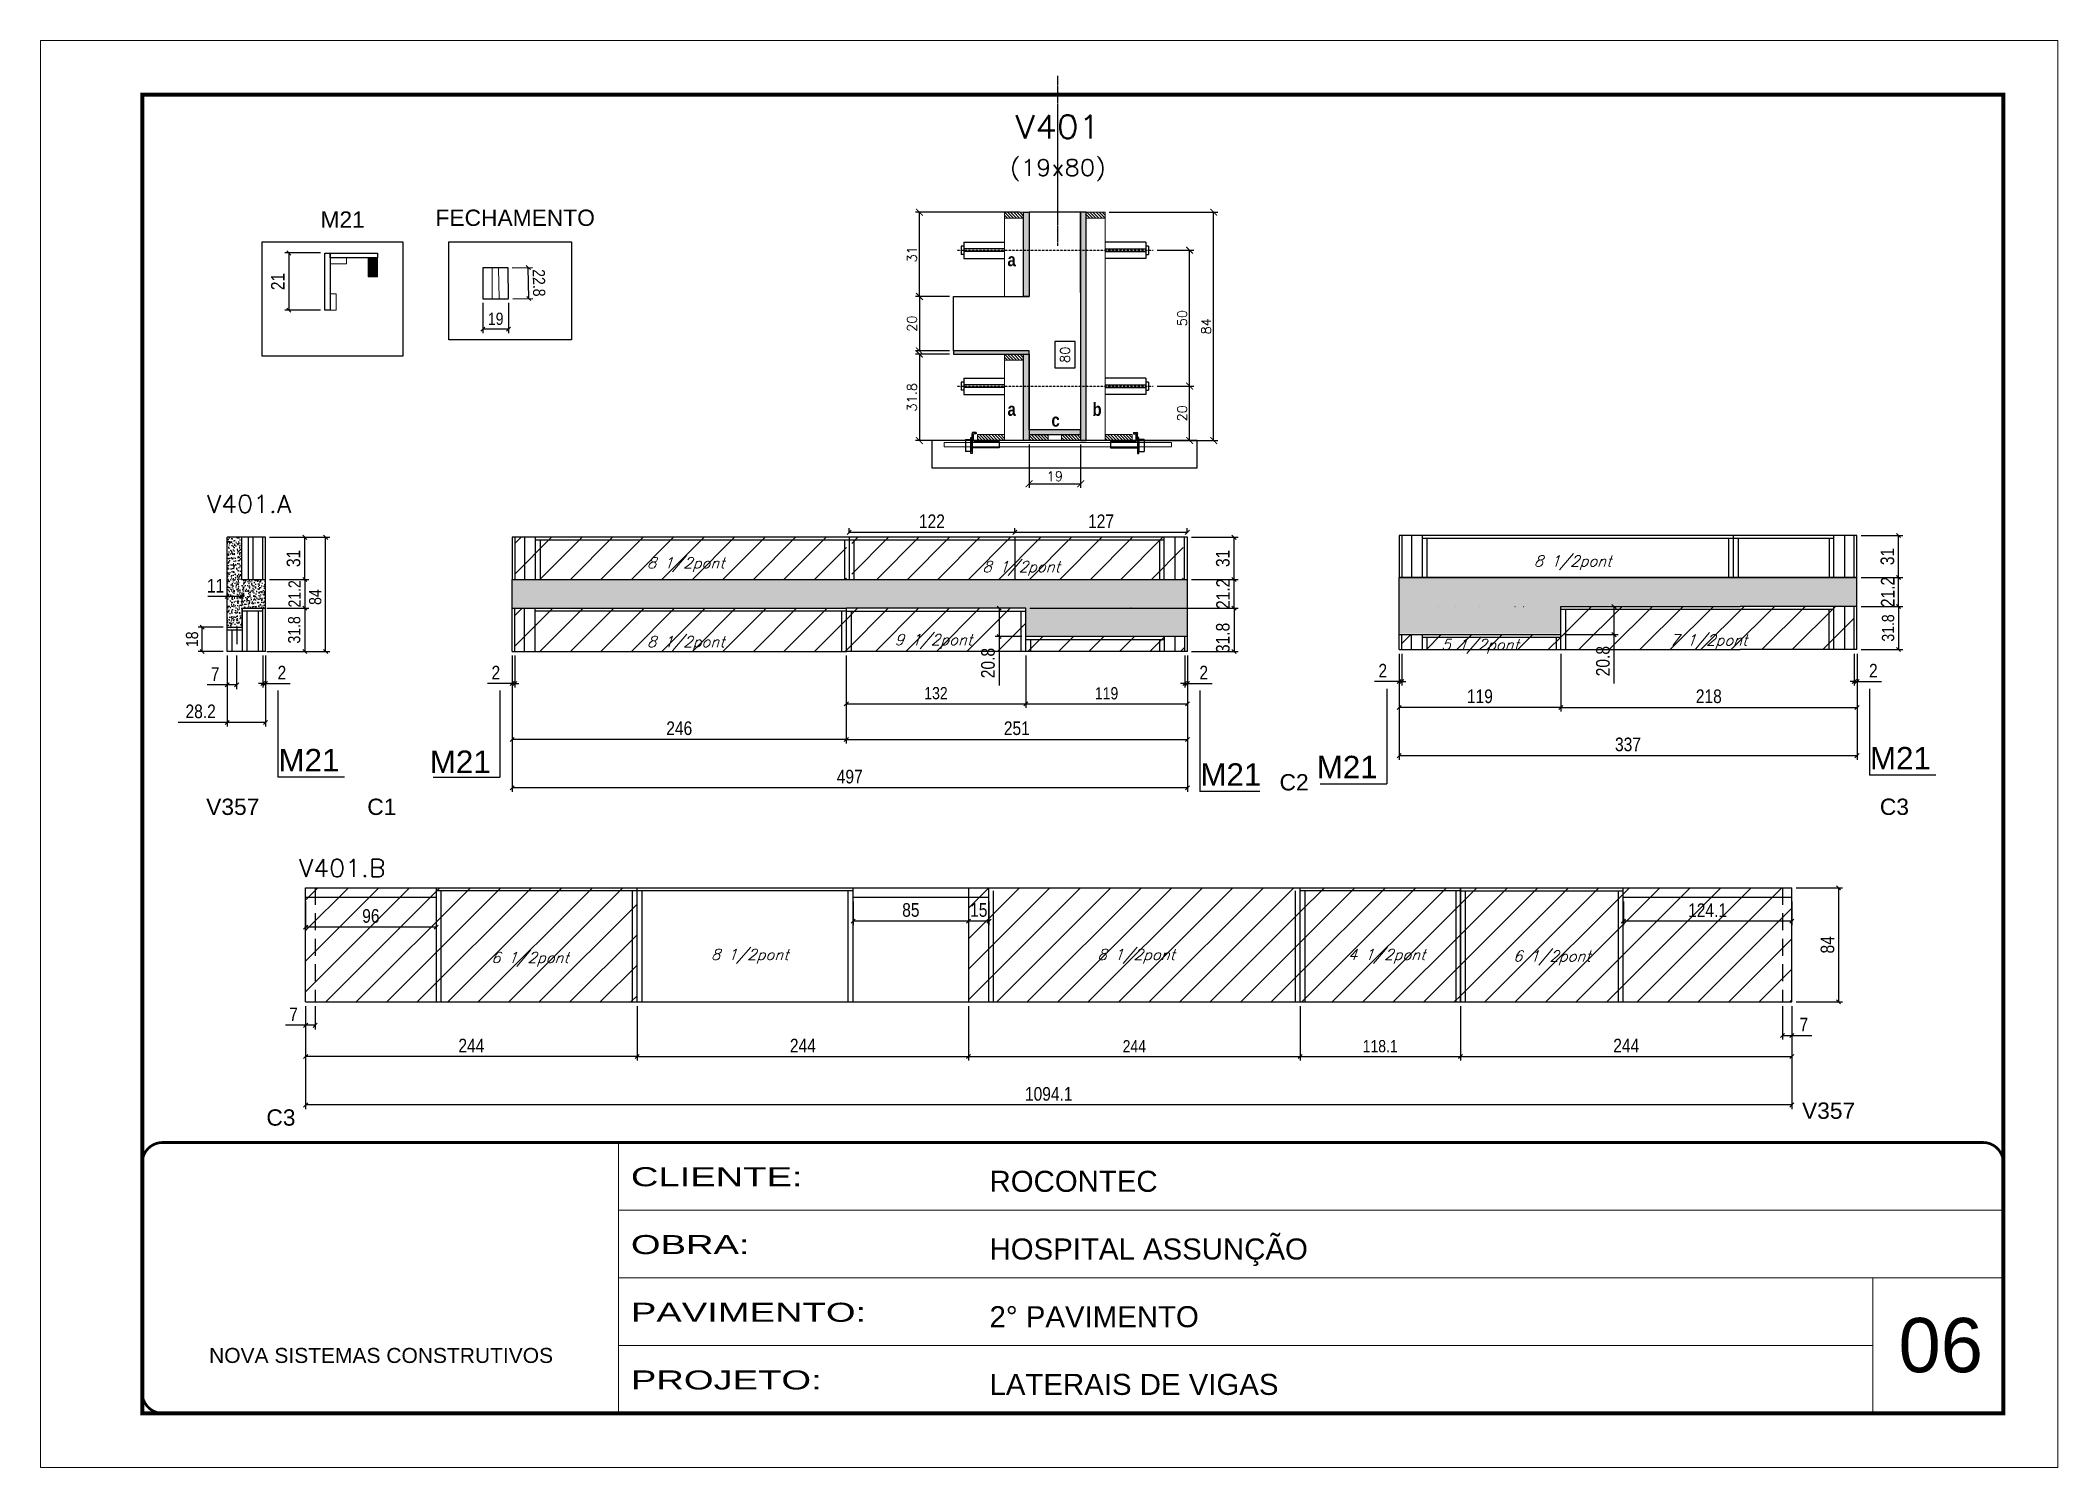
# Model space of a CAD drawing. Extents: x 137137 to 143418, y 10464 to 34486.
# Drawn here: x 138736 to 140221, y 32287 to 33337 of the extents above; entities that cross this region are included whole.
import ezdxf
from ezdxf.enums import TextEntityAlignment as Align

# ---------------------------------------------------------------- set-up
doc = ezdxf.new("R2010")
doc.units = 0
for name, pattern in [('CONTINUO', [0]), ('DASHED', [0.75, 0.5, -0.25]), ('HIDDEN', [0.375, 0.25, -0.125])]:
    doc.linetypes.add(name, pattern=pattern)
for name, color, linetype in [('5', 5, 'Continuous'), ('barrote', 251, 'Continuous'), ('COTA', 241, 'Continuous'), ('Cota Seção (2x)', 4, 'Continuous'), ('detalhes', 4, 'Continuous'), ('NOMENCLATURA', 7, 'Continuous'), ('Painéis', 200, 'Continuous'), ('presilha', 1, 'Continuous'), ('Reaproveitamento', 251, 'Continuous'), ('SARR_2.2x7', 40, 'Continuous'), ('SARR_3.5x7', 81, 'Continuous'), ('TENSOR', 3, 'Continuous'), ('texto', 7, 'Continuous'), ('Texto de Titulo', 7, 'Continuous'), ('Texto Qtd Sarr', 242, 'Continuous')]:
    doc.layers.add(name, color=color, linetype=linetype)
for name, color, linetype, lineweight in [('CARIMBO', 255, 'Continuous', 9), ('CONCRETO', 251, 'Continuous', 25), ('Folhas', 255, 'Continuous', 9), ('Hachura', 251, 'Continuous', 9), ('Madeira', 126, 'Continuous', 18), ('Sarr 2.2x7', 40, 'Continuous', 9), ('SARRAFO DE PRESSAO', 251, 'DASHED', 9), ('SCO-___-LAJ', 2, 'Continuous', 0), ('Texto Seção', 7, 'Continuous', 15)]:
    doc.layers.add(name, color=color, linetype=linetype, lineweight=lineweight)
doc.styles.add('ARIAL', font='arial.ttf')
doc.styles.add('COTA TECNICA', font='techl___.ttf', dxfattribs={"height": 10})
doc.styles.add('COTA TECNICA-50', font='techl___.ttf', dxfattribs={"height": 9})
doc.styles.add('REGUA-120', font='ROMANS.shx', dxfattribs={"height": 15})
doc.styles.add('Romans', font='romans.shx')
doc.styles.get("Standard").update_dxf_attribs({"font": 'arial.ttf'})
doc.styles.add('TECNICA', font='techb___.ttf', dxfattribs={"height": 10})
doc.styles.add('Tecnologia', font='')
doc.styles.get('Tecnologia').set_extended_font_data('Forgotten Futurist')
doc.dimstyles.new('COTA PAINEL-50', dxfattribs={"dimtxt": 9, "dimasz": 3, "dimexe": 3, "dimexo": 3, "dimgap": 3, "dimtad": 1, "dimdec": 1, "dimzin": 12, "dimdsep": 46, "dimtxsty": 'COTA TECNICA-50', "dimblk1": 'OBLIQUE', "dimblk2": 'OBLIQUE', "dimsah": 1, "dimcen": 0.9, "dimclrd": 4, "dimclre": 4, "dimclrt": 240, "dimadec": 1, "dimazin": 3, "dimtfac": 1, "dimtdec": 1, "dimtmove": 0, "dimatfit": 3, "dimfxl": 1, "dimtolj": 1, "dimtzin": 12, "dimarcsym": 0})
doc.dimstyles.new('Cota Seção (2x)', dxfattribs={"dimtxt": 7, "dimasz": 5, "dimexe": 3, "dimexo": 3, "dimgap": 2, "dimtad": 3, "dimdec": 1, "dimlfac": 0.5, "dimzin": 12, "dimdsep": 46, "dimtxsty": 'Romans', "dimblk": 'ARCHTICK', "dimcen": 0, "dimclrd": 4, "dimclre": 4, "dimclrt": 1, "dimadec": 1, "dimazin": 3, "dimtfac": 1, "dimtdec": 1, "dimtmove": 0, "dimatfit": 3, "dimldrblk": 'OBLIQUE', "dimfxl": 1, "dimtolj": 1, "dimtzin": 12, "dimarcsym": 0})
doc.dimstyles.new('Cota Seção interna', dxfattribs={"dimtxt": 7, "dimasz": 6, "dimexe": 0.18, "dimexo": 2, "dimgap": -4, "dimtad": 3, "dimdec": 1, "dimlfac": 0.5, "dimzin": 12, "dimdsep": 46, "dimtxsty": 'Romans', "dimblk": 'ARCHTICK', "dimcen": 0.09, "dimse1": 1, "dimse2": 1, "dimsd1": 1, "dimsd2": 1, "dimclrd": 180, "dimclre": 5, "dimclrt": 1, "dimadec": 0, "dimazin": 3, "dimtfac": 1, "dimtdec": 1, "dimtofl": 0, "dimtmove": 0, "dimatfit": 3, "dimldrblk": 'ARCHTICK', "dimfxl": 1, "dimtolj": 1, "dimtzin": 0, "dimarcsym": 0})
doc.dimstyles.new('PAINEL', dxfattribs={"dimtxt": 10, "dimasz": 3, "dimexe": 3, "dimexo": 3, "dimgap": 3, "dimtad": 1, "dimdec": 1, "dimzin": 12, "dimdsep": 46, "dimtxsty": 'COTA TECNICA', "dimblk1": 'OBLIQUE', "dimblk2": 'OBLIQUE', "dimsah": 1, "dimcen": 0.9, "dimclrd": 4, "dimclre": 4, "dimclrt": 240, "dimadec": 1, "dimazin": 3, "dimtfac": 1, "dimtdec": 1, "dimtmove": 0, "dimatfit": 3, "dimfxl": 1, "dimtolj": 1, "dimtzin": 12, "dimarcsym": 0})
pattern_1 = [(315, (162420.2107, 24813.1416), (1.12253202, 1.12253202), [])]
pattern_2 = [(45, (0, -2), (-11.2253202, 11.2253202), [])]
pattern_3 = [(45, (0, 10.076), (-11.2253202, 11.2253202), [])]

msp = doc.modelspace()

# ---------------------------------------------------------------- texts
at = {"layer": '5', "color": 7, "linetype": 'Continuous'}
for s, p in [('M21', (138941.99, 33199.37)), ('FECHAMENTO', (139026.67, 33200.7))]:
    msp.add_text(s, height=12, rotation=359.99996, dxfattribs=at).set_placement(p)
at = {"layer": '5', "linetype": 'Continuous'}
for s, p in [('C2', (139648, 32785.4)), ('V357', (138857.87, 32767.36)), ('C1', (138976.45, 32767.36)), ('C3', (140089.9, 32767.39)), ('V357', (140032.59, 32543.81)), ('C3', (138902.19, 32538.78))]:
    msp.add_text(s, height=12, rotation=0.00004, dxfattribs=at).set_placement(p)
at = {"layer": 'CARIMBO', "style": 'ARIAL'}
msp.add_text('06', height=40, dxfattribs=at).set_placement((140103.65, 32357.34))
at = {"layer": 'detalhes', "style": 'TECNICA'}
for s, p in [('a', (139447.76, 33170.99)), ('b', (139510.3, 33060.98)), ('a', (139447.76, 33060.99)), ('c', (139480.07, 33053.02))]:
    msp.add_text(s, height=9.6, dxfattribs=at).set_placement(p)
at = {"layer": 'NOMENCLATURA', "linetype": 'Continuous'}
for p in [(138911.11, 32799.43), (139022.49, 32798.23), (139589.74, 32788.86), (139675.38, 32794.38), (140082.63, 32800.87)]:
    msp.add_text('M21', height=16.5, dxfattribs=at).set_placement(p)
at = {"layer": 'texto', "color": 2, "char_height": 8, "attachment_point": 5, "style": 'Romans'}
for s, insert in [('{\\Q19;\\C256;8 1/2pont}', (139210.89, 32951.5)), ('{\\Q19;\\C256;8 1/2pont}', (139457.81, 32948.73)), ('{\\Q19;\\C256;8 1/2pont}', (139863.78, 32952.91)), ('{\\Q19;\\C256;8 1/2pont}', (139210.89, 32893.5)), ('{\\Q19;\\C256;9 1/2pont}', (139393.18, 32895)), ('{\\Q19;\\C256;5 1/2pont}', (139795.63, 32891.43)), ('{\\Q19;\\C256;7 1/2pont}', (139963.85, 32894.72)), ('{\\Q19;\\C256;8 1/2pont}', (139257.98, 32663.34)), ('{\\Q19;\\C256;8 1/2pont}', (139542.45, 32663.34)), ('{\\Q19;\\C256;4 1/2pont}', (139726.84, 32663.34)), ('{\\Q19;\\C256;6 1/2pont}', (139096.22, 32661.17)), ('{\\Q19;\\C256;6 1/2pont}', (139848.48, 32662.21))]:
    msp.add_mtext(s, dxfattribs=dict(at, insert=insert))
at = {"layer": 'Texto Seção', "style": 'REGUA-120', "width": 1.05}
for s, p in [('V401.A', (138858.45, 32989.73)), ('V401.B', (138926.19, 32721.78))]:
    msp.add_text(s, height=13, dxfattribs=at).set_placement(p)

# ---------------------------------------------------------------- blocks, each defined once
blk = doc.blocks.new('9999999999')
at = {"color": 30, "linetype": 'CONTINUO'}
for p, q in [((98564.6, 34230.2), (98564.6, 34429.4)), ((98564.6, 34379.6), (99584, 34379.6)), ((98564.6, 34329.8), (99488, 34329.8)), ((99584, 34329.8), (99488, 34329.8)), ((99488, 34329.8), (99488, 34230.2)), ((98564.6, 34280), (99488, 34280))]:
    blk.add_line(p, q, dxfattribs=at)
at = {"color": 30, "linetype": 'CONTINUO', "const_width": 2}
blk.add_lwpolyline([(99584, 34230.2), (99584, 34414.4, 0.414214), (99569, 34429.4), (98229, 34429.4, 0.414214), (98214, 34414.4), (98214, 34245.2, 0.414214), (98229, 34230.2), (99584, 34230.2)], format="xyb", dxfattribs=at)
at = {"layer": 'Folhas'}
blk.add_lwpolyline([(98139, 34190.2), (99624, 34190.2), (99624, 35240.2), (98139, 35240.2)], close=True, dxfattribs=at)
at = {"layer": 'Folhas', "color": 30, "const_width": 3}
blk.add_lwpolyline([(98214, 34230.2), (99584, 34230.2), (99584, 35200.2), (98214, 35200.2)], close=True, dxfattribs=at)
at = {"color": 7, "linetype": 'Continuous', "ltscale": 5, "style": 'ARIAL'}
for s, height, p in [('ROCONTEC', 15.48, (98837.7, 34393.1)), ('HOSPITAL ASSUNÇÃO', 15.483, (98837.7, 34343.3)), ('2° PAVIMENTO', 15.483, (98837.7, 34293.5)), ('NOVA SISTEMAS CONSTRUTIVOS', 11.059, (98263.2, 34267.2)), ('LATERAIS DE VIGAS', 15.483, (98837.7, 34243.7))]:
    blk.add_text(s, height=height, dxfattribs=at).set_placement(p)
at = {"layer": 'Folhas', "color": 7, "style": 'Tecnologia', "width": 1.5}
for s, p in [('CLIENTE:', (98573.7, 34397.2)), ('OBRA:', (98573.7, 34347.3)), ('PAVIMENTO:', (98573.7, 34297.5)), ('PROJETO:', (98573.7, 34247.7))]:
    blk.add_text(s, height=14, dxfattribs=at).set_placement(p)
blk = doc.blocks.new('_Oblique')
at = {"color": 0, "linetype": 'ByBlock', "lineweight": -2}
blk.add_line((-0.5, -0.5), (0.5, 0.5), dxfattribs=at)
blk = doc.blocks.new('*D254')
at = {"layer": 'COTA', "color": 4, "linetype": 'ByBlock', "lineweight": -2, "transparency": 16777216}
for p, q in [((138873.3, 32884.6), (138873.3, 32860)), ((138880.3, 32884.6), (138880.3, 32860)), ((138873.3, 32863), (138858.6, 32863)), ((138880.3, 32863), (138873.3, 32863))]:
    blk.add_line(p, q, dxfattribs=at)
at = {"layer": 'Defpoints', "color": 0, "linetype": 'ByBlock', "transparency": 16777216}
for p in [(138873.3, 32887.6), (138880.3, 32887.6), (138873.3, 32863)]:
    blk.add_point(p, dxfattribs=at)
at = {"layer": 'COTA', "color": 4, "linetype": 'ByBlock', "lineweight": -2, "transparency": 16777216, "xscale": 3, "yscale": 3, "zscale": 3, "rotation": 180}
blk.add_blockref('_Oblique', (138873.3, 32863), dxfattribs=at)
at = {"layer": 'COTA', "color": 4, "linetype": 'ByBlock', "lineweight": -2, "transparency": 16777216, "xscale": 3, "yscale": 3, "zscale": 3}
blk.add_blockref('_Oblique', (138880.3, 32863), dxfattribs=at)
at = {"layer": 'COTA', "color": 240, "linetype": 'ByBlock', "transparency": 16777216, "insert": (138864.5, 32871), "char_height": 10, "attachment_point": 5, "style": 'COTA TECNICA'}
blk.add_mtext('\\A1;7', dxfattribs=at)
blk = doc.blocks.new('titulo1')
at = {"layer": 'Defpoints', "color": 252, "linetype": 'HIDDEN', "ltscale": 2}
blk.add_line((0, 0), (0, 125), dxfattribs=at)
at = {"layer": 'Defpoints', "style": 'Romans', "oblique": 15}
blk.add_attdef('FOLHA', text='', height=10, dxfattribs=at).set_placement((0, 15.6), align=Align.MIDDLE_CENTER)
at = {"layer": 'Texto Qtd Sarr', "color": 3, "style": 'Romans', "oblique": 15}
for tag, height, p in [('TITULO', 17, (0, 71.4)), ('SEÇÃO', 12, (0, 41.5))]:
    blk.add_attdef(tag, text='', height=height, dxfattribs=at).set_placement(p, align=Align.MIDDLE_CENTER)
blk = doc.blocks.new('_ArchTick')
at = {"color": 0, "linetype": 'ByBlock', "const_width": 0.15}
blk.add_lwpolyline([(-0.5, -0.5), (0.5, 0.5)], dxfattribs=at)
blk = doc.blocks.new('*D255')
at = {"layer": 'COTA', "color": 4, "lineweight": -2, "transparency": 16777216}
for p, q in [((139522.6, 33210.8), (139602.5, 33210.8)), ((139599.5, 33042.8), (139599.5, 33210.8)), ((139538.2, 33042.8), (139602.5, 33042.8))]:
    blk.add_line(p, q, dxfattribs=at)
at = {"layer": 'Defpoints', "color": 0, "transparency": 16777216}
for p in [(139519.6, 33210.8), (139599.5, 33210.8), (139535.2, 33042.8)]:
    blk.add_point(p, dxfattribs=at)
at = {"layer": 'COTA', "color": 4, "lineweight": -2, "transparency": 16777216, "xscale": 5, "yscale": 5, "zscale": 5}
for p, rotation in [((139599.5, 33210.8), 90), ((139599.5, 33042.8), 270)]:
    blk.add_blockref('_ArchTick', p, dxfattribs=dict(at, rotation=rotation))
at = {"layer": 'COTA', "color": 1, "transparency": 16777216, "insert": (139594, 33126.8), "char_height": 7, "attachment_point": 5, "rotation": 90, "style": 'Romans'}
blk.add_mtext('\\A1;84', dxfattribs=at)
blk = doc.blocks.new('*D256')
at = {"layer": 'Cota Seção (2x)', "color": 180, "lineweight": -2, "transparency": 16777216}
for p, q in [((139497.6, 33115.6), (139482.6, 33115.6)), ((139482.6, 33115.6), (139482.6, 33096.3)), ((139497.6, 33096.3), (139497.6, 33115.6)), ((139482.6, 33096.3), (139497.6, 33096.3))]:
    blk.add_line(p, q, dxfattribs=at)
at = {"layer": 'Defpoints', "color": 0, "transparency": 16777216}
for p in [(139501.6, 33210.8), (139501.6, 33210.8), (139501.6, 33050.8)]:
    blk.add_point(p, dxfattribs=at)
at = {"layer": 'Cota Seção (2x)', "color": 1, "transparency": 16777216, "insert": (139490.1, 33105.9), "char_height": 7, "attachment_point": 5, "rotation": 90, "style": 'Romans'}
blk.add_mtext('\\A1;80', dxfattribs=at)
blk = doc.blocks.new('*D257')
at = {"layer": 'COTA', "color": 4, "lineweight": -2, "transparency": 16777216}
for p, q in [((139405, 33148.8), (139379.9, 33148.8)), ((139382.9, 33148.8), (139382.9, 33108.8)), ((139405, 33108.8), (139379.9, 33108.8))]:
    blk.add_line(p, q, dxfattribs=at)
at = {"layer": 'Defpoints', "color": 0, "transparency": 16777216}
for p in [(139408, 33148.8), (139382.9, 33108.8), (139408, 33108.8)]:
    blk.add_point(p, dxfattribs=at)
at = {"layer": 'COTA', "color": 4, "lineweight": -2, "transparency": 16777216, "xscale": 5, "yscale": 5, "zscale": 5}
for p, rotation in [((139382.9, 33148.8), 90), ((139382.9, 33108.8), 270)]:
    blk.add_blockref('_ArchTick', p, dxfattribs=dict(at, rotation=rotation))
at = {"layer": 'COTA', "color": 1, "transparency": 16777216, "insert": (139377.4, 33128.8), "char_height": 7, "attachment_point": 5, "rotation": 90, "style": 'Romans'}
blk.add_mtext('\\A1;20', dxfattribs=at)
blk = doc.blocks.new('*D258')
at = {"layer": 'COTA', "color": 4, "lineweight": -2, "transparency": 16777216}
for p, q in [((139405, 33106.4), (139379.9, 33106.4)), ((139382.9, 33106.4), (139382.9, 33042.8)), ((139427, 33042.8), (139379.9, 33042.8))]:
    blk.add_line(p, q, dxfattribs=at)
at = {"layer": 'Defpoints', "color": 0, "transparency": 16777216}
for p in [(139408, 33106.4), (139382.9, 33042.8), (139430, 33042.8)]:
    blk.add_point(p, dxfattribs=at)
at = {"layer": 'COTA', "color": 4, "lineweight": -2, "transparency": 16777216, "xscale": 5, "yscale": 5, "zscale": 5}
for p, rotation in [((139382.9, 33106.4), 90), ((139382.9, 33042.8), 270)]:
    blk.add_blockref('_ArchTick', p, dxfattribs=dict(at, rotation=rotation))
at = {"layer": 'COTA', "color": 1, "transparency": 16777216, "insert": (139377.4, 33074.6), "char_height": 7, "attachment_point": 5, "rotation": 90, "style": 'Romans'}
blk.add_mtext('\\A1;31.8', dxfattribs=at)
blk = doc.blocks.new('PRESILHA METÁLICA 1')
at = {"layer": 'presilha'}
for p, q in [((0, 13), (6, 13)), ((0, 13), (0, 0)), ((6, 0), (0, 0)), ((6, 15.5), (7.5, 15.5)), ((6, -2.5), (6, 15.5)), ((6, 13), (6, 0)), ((7.5, 10.6), (7.5, 19.9)), ((7.5, 15.5), (7.5, -2.5)), ((37.5, 4.1), (7.5, 4.1)), ((12, 21), (8.6, 21)), ((9, 11.6), (9, 18.9)), ((12, 19.5), (9.6, 19.5)), ((37.5, 11), (9.6, 11)), ((12, 21), (12, 19.5)), ((37.5, 11), (37.5, 4.1)), ((7.5, -2.5), (6, -2.5))]:
    blk.add_line(p, q, dxfattribs=at)
for centre, radius, start, end in [((8.6, 19.9), 1.14, 90, 180), ((9.6, 18.9), 0.57, 90, 180), ((9.6, 11.6), 0.57, 180, 270)]:
    blk.add_arc(centre, radius, start, end, dxfattribs=at)
blk = doc.blocks.new('*D259')
at = {"layer": 'COTA', "color": 4, "lineweight": -2, "transparency": 16777216}
for p, q in [((139463.6, 33039.8), (139463.6, 33008)), ((139501.6, 33039.8), (139501.6, 33008)), ((139463.6, 33011), (139501.6, 33011))]:
    blk.add_line(p, q, dxfattribs=at)
at = {"layer": 'Defpoints', "color": 0, "transparency": 16777216}
for p in [(139463.6, 33042.8), (139501.6, 33042.8), (139501.6, 33011)]:
    blk.add_point(p, dxfattribs=at)
at = {"layer": 'COTA', "color": 4, "lineweight": -2, "transparency": 16777216, "xscale": 5, "yscale": 5, "zscale": 5, "rotation": 180}
blk.add_blockref('_ArchTick', (139463.6, 33011), dxfattribs=at)
at = {"layer": 'COTA', "color": 4, "lineweight": -2, "transparency": 16777216, "xscale": 5, "yscale": 5, "zscale": 5}
blk.add_blockref('_ArchTick', (139501.6, 33011), dxfattribs=at)
at = {"layer": 'COTA', "color": 1, "transparency": 16777216, "insert": (139482.6, 33016.5), "char_height": 7, "attachment_point": 5, "style": 'Romans'}
blk.add_mtext('\\A1;19', dxfattribs=at)
blk = doc.blocks.new('*D390')
at = {"layer": 'COTA', "color": 4, "linetype": 'ByBlock', "lineweight": -2, "transparency": 16777216}
for p, q in [((139083.1, 32884.6), (139083.1, 32819.9)), ((139329.1, 32884.6), (139329.1, 32819.9)), ((139329.1, 32822.9), (139083.1, 32822.9))]:
    blk.add_line(p, q, dxfattribs=at)
at = {"layer": 'Defpoints', "color": 0, "linetype": 'ByBlock', "transparency": 16777216}
for p in [(139083.1, 32887.6), (139329.1, 32887.6), (139083.1, 32822.9)]:
    blk.add_point(p, dxfattribs=at)
at = {"layer": 'COTA', "color": 4, "linetype": 'ByBlock', "lineweight": -2, "transparency": 16777216, "xscale": 3, "yscale": 3, "zscale": 3, "rotation": 180}
blk.add_blockref('_Oblique', (139083.1, 32822.9), dxfattribs=at)
at = {"layer": 'COTA', "color": 4, "linetype": 'ByBlock', "lineweight": -2, "transparency": 16777216, "xscale": 3, "yscale": 3, "zscale": 3}
blk.add_blockref('_Oblique', (139329.1, 32822.9), dxfattribs=at)
at = {"layer": 'COTA', "color": 240, "linetype": 'ByBlock', "transparency": 16777216, "insert": (139206.1, 32831.1), "char_height": 10, "attachment_point": 5, "style": 'COTA TECNICA'}
blk.add_mtext('\\A1;246', dxfattribs=at)
blk = doc.blocks.new('*D391')
at = {"layer": 'COTA', "color": 4, "linetype": 'ByBlock', "lineweight": -2, "transparency": 16777216}
for p, q in [((139083.1, 32884.6), (139083.1, 32784.4)), ((139580.2, 32884.6), (139580.2, 32784.4)), ((139580.2, 32787.4), (139083.1, 32787.4))]:
    blk.add_line(p, q, dxfattribs=at)
at = {"layer": 'Defpoints', "color": 0, "linetype": 'ByBlock', "transparency": 16777216}
for p in [(139083.1, 32887.6), (139580.2, 32887.6), (139083.1, 32787.4)]:
    blk.add_point(p, dxfattribs=at)
at = {"layer": 'COTA', "color": 4, "linetype": 'ByBlock', "lineweight": -2, "transparency": 16777216, "xscale": 3, "yscale": 3, "zscale": 3, "rotation": 180}
blk.add_blockref('_Oblique', (139083.1, 32787.4), dxfattribs=at)
at = {"layer": 'COTA', "color": 4, "linetype": 'ByBlock', "lineweight": -2, "transparency": 16777216, "xscale": 3, "yscale": 3, "zscale": 3}
blk.add_blockref('_Oblique', (139580.2, 32787.4), dxfattribs=at)
at = {"layer": 'COTA', "color": 240, "linetype": 'ByBlock', "transparency": 16777216, "insert": (139331.6, 32795.5), "char_height": 10, "attachment_point": 5, "style": 'COTA TECNICA'}
blk.add_mtext('\\A1;497', dxfattribs=at)
blk = doc.blocks.new('*D260')
at = {"layer": 'COTA', "color": 4, "linetype": 'ByBlock', "lineweight": -2, "transparency": 16777216}
for p, q in [((139583.2, 32940.6), (139617.5, 32940.6)), ((139614.5, 32919.4), (139614.5, 32940.6)), ((139464.2, 32919.4), (139617.5, 32919.4))]:
    blk.add_line(p, q, dxfattribs=at)
at = {"layer": 'Defpoints', "color": 0, "linetype": 'ByBlock', "transparency": 16777216}
for p in [(139580.2, 32940.6), (139614.5, 32940.6), (139461.2, 32919.4)]:
    blk.add_point(p, dxfattribs=at)
at = {"layer": 'COTA', "color": 4, "linetype": 'ByBlock', "lineweight": -2, "transparency": 16777216, "xscale": 3, "yscale": 3, "zscale": 3}
for p, rotation in [((139614.5, 32940.6), 90), ((139614.5, 32919.4), 270)]:
    blk.add_blockref('_Oblique', p, dxfattribs=dict(at, rotation=rotation))
at = {"layer": 'COTA', "color": 240, "linetype": 'ByBlock', "transparency": 16777216, "insert": (139606.4, 32930), "char_height": 10, "attachment_point": 5, "rotation": 90, "style": 'COTA TECNICA'}
blk.add_mtext('\\A1;21.2', dxfattribs=at)
blk = doc.blocks.new('*D261')
at = {"layer": 'COTA', "color": 4, "linetype": 'ByBlock', "lineweight": -2, "transparency": 16777216}
for p, q in [((138873.3, 32884.6), (138873.3, 32832.4)), ((138901.5, 32884.6), (138901.5, 32832.4)), ((138873.3, 32835.4), (138837.3, 32835.4)), ((138901.5, 32835.4), (138873.3, 32835.4))]:
    blk.add_line(p, q, dxfattribs=at)
at = {"layer": 'Defpoints', "color": 0, "linetype": 'ByBlock', "transparency": 16777216}
for p in [(138873.3, 32887.6), (138901.5, 32887.6), (138873.3, 32835.4)]:
    blk.add_point(p, dxfattribs=at)
at = {"layer": 'COTA', "color": 4, "linetype": 'ByBlock', "lineweight": -2, "transparency": 16777216, "xscale": 3, "yscale": 3, "zscale": 3, "rotation": 180}
blk.add_blockref('_Oblique', (138873.3, 32835.4), dxfattribs=at)
at = {"layer": 'COTA', "color": 4, "linetype": 'ByBlock', "lineweight": -2, "transparency": 16777216, "xscale": 3, "yscale": 3, "zscale": 3}
blk.add_blockref('_Oblique', (138901.5, 32835.4), dxfattribs=at)
at = {"layer": 'COTA', "color": 240, "linetype": 'ByBlock', "transparency": 16777216, "insert": (138853.8, 32843.5), "char_height": 10, "attachment_point": 5, "style": 'COTA TECNICA'}
blk.add_mtext('\\A1;28.2', dxfattribs=at)
blk = doc.blocks.new('*D392')
at = {"layer": 'COTA', "color": 4, "linetype": 'ByBlock', "lineweight": -2, "transparency": 16777216}
for p, q in [((138902.5, 32919.4), (138933.4, 32919.4)), ((138930.4, 32919.4), (138930.4, 32887.6)), ((138902.5, 32887.6), (138933.4, 32887.6))]:
    blk.add_line(p, q, dxfattribs=at)
at = {"layer": 'Defpoints', "color": 0, "linetype": 'ByBlock', "transparency": 16777216}
for p in [(138899.5, 32919.4), (138899.5, 32887.6), (138930.4, 32887.6)]:
    blk.add_point(p, dxfattribs=at)
at = {"layer": 'COTA', "color": 4, "linetype": 'ByBlock', "lineweight": -2, "transparency": 16777216, "xscale": 3, "yscale": 3, "zscale": 3}
for p, rotation in [((138930.4, 32919.4), 90), ((138930.4, 32887.6), 270)]:
    blk.add_blockref('_Oblique', p, dxfattribs=dict(at, rotation=rotation))
at = {"layer": 'COTA', "color": 240, "linetype": 'ByBlock', "transparency": 16777216, "insert": (138922.7, 32903.5), "char_height": 9, "attachment_point": 5, "rotation": 90, "style": 'COTA TECNICA-50'}
blk.add_mtext('\\A1;31.8', dxfattribs=at)
blk = doc.blocks.new('*D393')
at = {"layer": 'COTA', "color": 4, "linetype": 'ByBlock', "lineweight": -2, "transparency": 16777216}
for p, q in [((138904.5, 32940.6), (138933.4, 32940.6)), ((138930.4, 32940.6), (138930.4, 32919.4)), ((138904.5, 32919.4), (138933.4, 32919.4))]:
    blk.add_line(p, q, dxfattribs=at)
at = {"layer": 'Defpoints', "color": 0, "linetype": 'ByBlock', "transparency": 16777216}
for p in [(138901.5, 32940.6), (138901.5, 32919.4), (138930.4, 32919.4)]:
    blk.add_point(p, dxfattribs=at)
at = {"layer": 'COTA', "color": 4, "linetype": 'ByBlock', "lineweight": -2, "transparency": 16777216, "xscale": 3, "yscale": 3, "zscale": 3}
for p, rotation in [((138930.4, 32940.6), 90), ((138930.4, 32919.4), 270)]:
    blk.add_blockref('_Oblique', p, dxfattribs=dict(at, rotation=rotation))
at = {"layer": 'COTA', "color": 240, "linetype": 'ByBlock', "transparency": 16777216, "insert": (138922.9, 32930), "char_height": 9, "attachment_point": 5, "rotation": 90, "style": 'COTA TECNICA-50'}
blk.add_mtext('\\A1;21.2', dxfattribs=at)
blk = doc.blocks.new('*D262')
at = {"layer": 'COTA', "color": 4, "linetype": 'ByBlock', "lineweight": -2, "transparency": 16777216}
for p, q in [((138899.5, 32884.6), (138899.5, 32861.1)), ((138901.5, 32884.6), (138901.5, 32861.1)), ((138899.5, 32864.1), (138896.5, 32864.1)), ((138899.5, 32864.1), (138901.5, 32864.1)), ((138901.5, 32864.1), (138919.6, 32864.1))]:
    blk.add_line(p, q, dxfattribs=at)
at = {"layer": 'Defpoints', "color": 0, "linetype": 'ByBlock', "transparency": 16777216}
for p in [(138899.5, 32887.6), (138901.5, 32887.6), (138901.5, 32864.1)]:
    blk.add_point(p, dxfattribs=at)
at = {"layer": 'COTA', "color": 4, "linetype": 'ByBlock', "lineweight": -2, "transparency": 16777216, "xscale": 3, "yscale": 3, "zscale": 3}
blk.add_blockref('_Oblique', (138899.5, 32864.1), dxfattribs=at)
at = {"layer": 'COTA', "color": 4, "linetype": 'ByBlock', "lineweight": -2, "transparency": 16777216, "xscale": 3, "yscale": 3, "zscale": 3, "rotation": 180}
blk.add_blockref('_Oblique', (138901.5, 32864.1), dxfattribs=at)
at = {"layer": 'COTA', "color": 240, "linetype": 'ByBlock', "transparency": 16777216, "insert": (138913.6, 32872.1), "char_height": 10, "attachment_point": 5, "style": 'COTA TECNICA'}
blk.add_mtext('\\A1;2', dxfattribs=at)
blk = doc.blocks.new('*D394')
at = {"layer": 'COTA', "color": 4, "linetype": 'ByBlock', "lineweight": -2, "transparency": 16777216}
for p, q in [((138904.5, 32971.6), (138948.8, 32971.6)), ((138945.8, 32887.6), (138945.8, 32971.6)), ((138904.5, 32887.6), (138948.8, 32887.6))]:
    blk.add_line(p, q, dxfattribs=at)
at = {"layer": 'Defpoints', "color": 0, "linetype": 'ByBlock', "transparency": 16777216}
for p in [(138901.5, 32971.6), (138945.8, 32971.6), (138901.5, 32887.6)]:
    blk.add_point(p, dxfattribs=at)
at = {"layer": 'COTA', "color": 4, "linetype": 'ByBlock', "lineweight": -2, "transparency": 16777216, "xscale": 3, "yscale": 3, "zscale": 3}
for p, rotation in [((138945.8, 32971.6), 90), ((138945.8, 32887.6), 270)]:
    blk.add_blockref('_Oblique', p, dxfattribs=dict(at, rotation=rotation))
at = {"layer": 'COTA', "color": 240, "linetype": 'ByBlock', "transparency": 16777216, "insert": (138938.2, 32927.6), "char_height": 9, "attachment_point": 5, "rotation": 90, "style": 'COTA TECNICA-50'}
blk.add_mtext('\\A1;84', dxfattribs=at)
blk = doc.blocks.new('*D395')
at = {"layer": 'COTA', "color": 4, "linetype": 'ByBlock', "lineweight": -2, "transparency": 16777216}
for p, q in [((138870.3, 32905.6), (138852, 32905.6)), ((138855, 32887.6), (138855, 32905.6)), ((138870.3, 32887.6), (138852, 32887.6))]:
    blk.add_line(p, q, dxfattribs=at)
at = {"layer": 'Defpoints', "color": 0, "linetype": 'ByBlock', "transparency": 16777216}
for p in [(138855, 32905.6), (138873.3, 32905.6), (138873.3, 32887.6)]:
    blk.add_point(p, dxfattribs=at)
at = {"layer": 'COTA', "color": 4, "linetype": 'ByBlock', "lineweight": -2, "transparency": 16777216, "xscale": 3, "yscale": 3, "zscale": 3}
for p, rotation in [((138855, 32905.6), 90), ((138855, 32887.6), 270)]:
    blk.add_blockref('_Oblique', p, dxfattribs=dict(at, rotation=rotation))
at = {"layer": 'COTA', "color": 240, "linetype": 'ByBlock', "transparency": 16777216, "insert": (138847.5, 32896.6), "char_height": 9, "attachment_point": 5, "rotation": 90, "style": 'COTA TECNICA-50'}
blk.add_mtext('\\A1;18', dxfattribs=at)
blk = doc.blocks.new('*D263')
at = {"layer": 'COTA', "color": 4, "linetype": 'ByBlock', "lineweight": -2, "transparency": 16777216}
for p, q in [((139083.1, 32884.6), (139083.1, 32861.1)), ((139085.1, 32884.6), (139085.1, 32861.1)), ((139083.1, 32864.1), (139065, 32864.1)), ((139085.1, 32864.1), (139083.1, 32864.1)), ((139085.1, 32864.1), (139088.1, 32864.1))]:
    blk.add_line(p, q, dxfattribs=at)
at = {"layer": 'Defpoints', "color": 0, "linetype": 'ByBlock', "transparency": 16777216}
for p in [(139083.1, 32887.6), (139085.1, 32887.6), (139083.1, 32864.1)]:
    blk.add_point(p, dxfattribs=at)
at = {"layer": 'COTA', "color": 4, "linetype": 'ByBlock', "lineweight": -2, "transparency": 16777216, "xscale": 3, "yscale": 3, "zscale": 3}
blk.add_blockref('_Oblique', (139083.1, 32864.1), dxfattribs=at)
at = {"layer": 'COTA', "color": 4, "linetype": 'ByBlock', "lineweight": -2, "transparency": 16777216, "xscale": 3, "yscale": 3, "zscale": 3, "rotation": 180}
blk.add_blockref('_Oblique', (139085.1, 32864.1), dxfattribs=at)
at = {"layer": 'COTA', "color": 240, "linetype": 'ByBlock', "transparency": 16777216, "insert": (139071.1, 32872.1), "char_height": 10, "attachment_point": 5, "style": 'COTA TECNICA'}
blk.add_mtext('\\A1;2', dxfattribs=at)
blk = doc.blocks.new('*D396')
at = {"layer": 'COTA', "color": 4, "linetype": 'ByBlock', "lineweight": -2, "transparency": 16777216}
for p, q in [((139329.1, 32884.6), (139329.1, 32819.9)), ((139580.2, 32884.6), (139580.2, 32819.9)), ((139329.1, 32822.9), (139580.2, 32822.9))]:
    blk.add_line(p, q, dxfattribs=at)
at = {"layer": 'Defpoints', "color": 0, "linetype": 'ByBlock', "transparency": 16777216}
for p in [(139329.1, 32887.6), (139580.2, 32887.6), (139580.2, 32822.9)]:
    blk.add_point(p, dxfattribs=at)
at = {"layer": 'COTA', "color": 4, "linetype": 'ByBlock', "lineweight": -2, "transparency": 16777216, "xscale": 3, "yscale": 3, "zscale": 3, "rotation": 180}
blk.add_blockref('_Oblique', (139329.1, 32822.9), dxfattribs=at)
at = {"layer": 'COTA', "color": 4, "linetype": 'ByBlock', "lineweight": -2, "transparency": 16777216, "xscale": 3, "yscale": 3, "zscale": 3}
blk.add_blockref('_Oblique', (139580.2, 32822.9), dxfattribs=at)
at = {"layer": 'COTA', "color": 240, "linetype": 'ByBlock', "transparency": 16777216, "insert": (139454.6, 32831.1), "char_height": 10, "attachment_point": 5, "style": 'COTA TECNICA'}
blk.add_mtext('\\A1;251', dxfattribs=at)
blk = doc.blocks.new('*D264')
at = {"layer": 'COTA', "color": 4, "linetype": 'ByBlock', "lineweight": -2, "transparency": 16777216}
for p, q in [((139578.2, 32884.6), (139578.2, 32861.1)), ((139580.2, 32884.6), (139580.2, 32861.1)), ((139578.2, 32864.1), (139575.2, 32864.1)), ((139578.2, 32864.1), (139580.2, 32864.1)), ((139580.2, 32864.1), (139598.3, 32864.1))]:
    blk.add_line(p, q, dxfattribs=at)
at = {"layer": 'Defpoints', "color": 0, "linetype": 'ByBlock', "transparency": 16777216}
for p in [(139578.2, 32887.6), (139580.2, 32887.6), (139580.2, 32864.1)]:
    blk.add_point(p, dxfattribs=at)
at = {"layer": 'COTA', "color": 4, "linetype": 'ByBlock', "lineweight": -2, "transparency": 16777216, "xscale": 3, "yscale": 3, "zscale": 3}
blk.add_blockref('_Oblique', (139578.2, 32864.1), dxfattribs=at)
at = {"layer": 'COTA', "color": 4, "linetype": 'ByBlock', "lineweight": -2, "transparency": 16777216, "xscale": 3, "yscale": 3, "zscale": 3, "rotation": 180}
blk.add_blockref('_Oblique', (139580.2, 32864.1), dxfattribs=at)
at = {"layer": 'COTA', "color": 240, "linetype": 'ByBlock', "transparency": 16777216, "insert": (139592.2, 32872.1), "char_height": 10, "attachment_point": 5, "style": 'COTA TECNICA'}
blk.add_mtext('\\A1;2', dxfattribs=at)
blk = doc.blocks.new('*D397')
at = {"layer": 'COTA', "color": 4, "linetype": 'ByBlock', "lineweight": -2, "transparency": 16777216}
for p, q in [((139329.1, 32884.6), (139329.1, 32846.2)), ((139461.2, 32884.6), (139461.2, 32846.2)), ((139329.1, 32849.2), (139461.2, 32849.2))]:
    blk.add_line(p, q, dxfattribs=at)
at = {"layer": 'Defpoints', "color": 0, "linetype": 'ByBlock', "transparency": 16777216}
for p in [(139329.1, 32887.6), (139461.2, 32887.6), (139461.2, 32849.2)]:
    blk.add_point(p, dxfattribs=at)
at = {"layer": 'COTA', "color": 4, "linetype": 'ByBlock', "lineweight": -2, "transparency": 16777216, "xscale": 3, "yscale": 3, "zscale": 3, "rotation": 180}
blk.add_blockref('_Oblique', (139329.1, 32849.2), dxfattribs=at)
at = {"layer": 'COTA', "color": 4, "linetype": 'ByBlock', "lineweight": -2, "transparency": 16777216, "xscale": 3, "yscale": 3, "zscale": 3}
blk.add_blockref('_Oblique', (139461.2, 32849.2), dxfattribs=at)
at = {"layer": 'COTA', "color": 240, "linetype": 'ByBlock', "transparency": 16777216, "insert": (139395.1, 32856.9), "char_height": 9, "attachment_point": 5, "style": 'COTA TECNICA-50'}
blk.add_mtext('\\A1;132', dxfattribs=at)
blk = doc.blocks.new('*D265')
at = {"layer": 'COTA', "color": 4, "linetype": 'ByBlock', "lineweight": -2, "transparency": 16777216}
for p, q in [((139461.2, 32884.6), (139461.2, 32846.2)), ((139580.2, 32884.6), (139580.2, 32846.2)), ((139461.2, 32849.2), (139580.2, 32849.2))]:
    blk.add_line(p, q, dxfattribs=at)
at = {"layer": 'Defpoints', "color": 0, "linetype": 'ByBlock', "transparency": 16777216}
for p in [(139461.2, 32887.6), (139580.2, 32887.6), (139580.2, 32849.2)]:
    blk.add_point(p, dxfattribs=at)
at = {"layer": 'COTA', "color": 4, "linetype": 'ByBlock', "lineweight": -2, "transparency": 16777216, "xscale": 3, "yscale": 3, "zscale": 3, "rotation": 180}
blk.add_blockref('_Oblique', (139461.2, 32849.2), dxfattribs=at)
at = {"layer": 'COTA', "color": 4, "linetype": 'ByBlock', "lineweight": -2, "transparency": 16777216, "xscale": 3, "yscale": 3, "zscale": 3}
blk.add_blockref('_Oblique', (139580.2, 32849.2), dxfattribs=at)
at = {"layer": 'COTA', "color": 240, "linetype": 'ByBlock', "transparency": 16777216, "insert": (139520.7, 32856.8), "char_height": 9, "attachment_point": 5, "style": 'COTA TECNICA-50'}
blk.add_mtext('\\A1;119', dxfattribs=at)
blk = doc.blocks.new('*D398')
at = {"layer": 'COTA', "color": 4, "linetype": 'ByBlock', "lineweight": -2, "transparency": 16777216}
for p, q in [((139855, 32886), (139855, 32843.5)), ((140073.1, 32886), (140073.1, 32843.5)), ((139855, 32846.5), (140073.1, 32846.5))]:
    blk.add_line(p, q, dxfattribs=at)
at = {"layer": 'Defpoints', "color": 0, "linetype": 'ByBlock', "transparency": 16777216}
for p in [(139855, 32889), (140073.1, 32889), (140073.1, 32846.5)]:
    blk.add_point(p, dxfattribs=at)
at = {"layer": 'COTA', "color": 4, "linetype": 'ByBlock', "lineweight": -2, "transparency": 16777216, "xscale": 3, "yscale": 3, "zscale": 3, "rotation": 180}
blk.add_blockref('_Oblique', (139855, 32846.5), dxfattribs=at)
at = {"layer": 'COTA', "color": 4, "linetype": 'ByBlock', "lineweight": -2, "transparency": 16777216, "xscale": 3, "yscale": 3, "zscale": 3}
blk.add_blockref('_Oblique', (140073.1, 32846.5), dxfattribs=at)
at = {"layer": 'COTA', "color": 240, "linetype": 'ByBlock', "transparency": 16777216, "insert": (139964, 32854.6), "char_height": 10, "attachment_point": 5, "style": 'COTA TECNICA'}
blk.add_mtext('\\A1;218', dxfattribs=at)
blk = doc.blocks.new('*D399')
at = {"layer": 'COTA', "color": 4, "linetype": 'ByBlock', "lineweight": -2, "transparency": 16777216}
for p, q in [((139736, 32886), (139736, 32808)), ((140073.1, 32886), (140073.1, 32808)), ((139736, 32811), (140073.1, 32811))]:
    blk.add_line(p, q, dxfattribs=at)
at = {"layer": 'Defpoints', "color": 0, "linetype": 'ByBlock', "transparency": 16777216}
for p in [(139736, 32889), (140073.1, 32889), (140073.1, 32811)]:
    blk.add_point(p, dxfattribs=at)
at = {"layer": 'COTA', "color": 4, "linetype": 'ByBlock', "lineweight": -2, "transparency": 16777216, "xscale": 3, "yscale": 3, "zscale": 3, "rotation": 180}
blk.add_blockref('_Oblique', (139736, 32811), dxfattribs=at)
at = {"layer": 'COTA', "color": 4, "linetype": 'ByBlock', "lineweight": -2, "transparency": 16777216, "xscale": 3, "yscale": 3, "zscale": 3}
blk.add_blockref('_Oblique', (140073.1, 32811), dxfattribs=at)
at = {"layer": 'COTA', "color": 240, "linetype": 'ByBlock', "transparency": 16777216, "insert": (139904.5, 32819.2), "char_height": 10, "attachment_point": 5, "style": 'COTA TECNICA'}
blk.add_mtext('\\A1;337', dxfattribs=at)
blk = doc.blocks.new('*D266')
at = {"layer": 'COTA', "color": 4, "linetype": 'ByBlock', "lineweight": -2, "transparency": 16777216}
for p, q in [((140071.1, 32886), (140071.1, 32862.5)), ((140073.1, 32886), (140073.1, 32862.5)), ((140071.1, 32865.5), (140068.1, 32865.5)), ((140071.1, 32865.5), (140073.1, 32865.5)), ((140073.1, 32865.5), (140091.2, 32865.5))]:
    blk.add_line(p, q, dxfattribs=at)
at = {"layer": 'Defpoints', "color": 0, "linetype": 'ByBlock', "transparency": 16777216}
for p in [(140071.1, 32889), (140073.1, 32889), (140073.1, 32865.5)]:
    blk.add_point(p, dxfattribs=at)
at = {"layer": 'COTA', "color": 4, "linetype": 'ByBlock', "lineweight": -2, "transparency": 16777216, "xscale": 3, "yscale": 3, "zscale": 3}
blk.add_blockref('_Oblique', (140071.1, 32865.5), dxfattribs=at)
at = {"layer": 'COTA', "color": 4, "linetype": 'ByBlock', "lineweight": -2, "transparency": 16777216, "xscale": 3, "yscale": 3, "zscale": 3, "rotation": 180}
blk.add_blockref('_Oblique', (140073.1, 32865.5), dxfattribs=at)
at = {"layer": 'COTA', "color": 240, "linetype": 'ByBlock', "transparency": 16777216, "insert": (140085.1, 32873.5), "char_height": 10, "attachment_point": 5, "style": 'COTA TECNICA'}
blk.add_mtext('\\A1;2', dxfattribs=at)
blk = doc.blocks.new('*D400')
at = {"layer": 'COTA', "color": 4, "linetype": 'ByBlock', "lineweight": -2, "transparency": 16777216}
for p, q in [((139736, 32886), (139736, 32843.5)), ((139855, 32886), (139855, 32843.5)), ((139855, 32846.5), (139736, 32846.5))]:
    blk.add_line(p, q, dxfattribs=at)
at = {"layer": 'Defpoints', "color": 0, "linetype": 'ByBlock', "transparency": 16777216}
for p in [(139736, 32889), (139855, 32889), (139736, 32846.5)]:
    blk.add_point(p, dxfattribs=at)
at = {"layer": 'COTA', "color": 4, "linetype": 'ByBlock', "lineweight": -2, "transparency": 16777216, "xscale": 3, "yscale": 3, "zscale": 3, "rotation": 180}
blk.add_blockref('_Oblique', (139736, 32846.5), dxfattribs=at)
at = {"layer": 'COTA', "color": 4, "linetype": 'ByBlock', "lineweight": -2, "transparency": 16777216, "xscale": 3, "yscale": 3, "zscale": 3}
blk.add_blockref('_Oblique', (139855, 32846.5), dxfattribs=at)
at = {"layer": 'COTA', "color": 240, "linetype": 'ByBlock', "transparency": 16777216, "insert": (139795.5, 32854.6), "char_height": 10, "attachment_point": 5, "style": 'COTA TECNICA'}
blk.add_mtext('\\A1;119', dxfattribs=at)
blk = doc.blocks.new('*D267')
at = {"layer": 'COTA', "color": 4, "linetype": 'ByBlock', "lineweight": -2, "transparency": 16777216}
for p, q in [((139736, 32886), (139736, 32862.5)), ((139738, 32886), (139738, 32862.5)), ((139736, 32865.5), (139717.9, 32865.5)), ((139738, 32865.5), (139736, 32865.5)), ((139738, 32865.5), (139741, 32865.5))]:
    blk.add_line(p, q, dxfattribs=at)
at = {"layer": 'Defpoints', "color": 0, "linetype": 'ByBlock', "transparency": 16777216}
for p in [(139736, 32889), (139738, 32889), (139736, 32865.5)]:
    blk.add_point(p, dxfattribs=at)
at = {"layer": 'COTA', "color": 4, "linetype": 'ByBlock', "lineweight": -2, "transparency": 16777216, "xscale": 3, "yscale": 3, "zscale": 3}
blk.add_blockref('_Oblique', (139736, 32865.5), dxfattribs=at)
at = {"layer": 'COTA', "color": 4, "linetype": 'ByBlock', "lineweight": -2, "transparency": 16777216, "xscale": 3, "yscale": 3, "zscale": 3, "rotation": 180}
blk.add_blockref('_Oblique', (139738, 32865.5), dxfattribs=at)
at = {"layer": 'COTA', "color": 240, "linetype": 'ByBlock', "transparency": 16777216, "insert": (139724, 32873.5), "char_height": 10, "attachment_point": 5, "style": 'COTA TECNICA'}
blk.add_mtext('\\A1;2', dxfattribs=at)
blk = doc.blocks.new('*D401')
at = {"layer": 'COTA', "color": 4, "linetype": 'ByBlock', "lineweight": -2, "transparency": 16777216}
for p, q in [((140076.1, 32920.8), (140106.7, 32920.8)), ((140103.7, 32920.8), (140103.7, 32889)), ((140076.1, 32889), (140106.7, 32889))]:
    blk.add_line(p, q, dxfattribs=at)
at = {"layer": 'Defpoints', "color": 0, "linetype": 'ByBlock', "transparency": 16777216}
for p in [(140073.1, 32920.8), (140073.1, 32889), (140103.7, 32889)]:
    blk.add_point(p, dxfattribs=at)
at = {"layer": 'COTA', "color": 4, "linetype": 'ByBlock', "lineweight": -2, "transparency": 16777216, "xscale": 3, "yscale": 3, "zscale": 3}
for p, rotation in [((140103.7, 32920.8), 90), ((140103.7, 32889), 270)]:
    blk.add_blockref('_Oblique', p, dxfattribs=dict(at, rotation=rotation))
at = {"layer": 'COTA', "color": 240, "linetype": 'ByBlock', "transparency": 16777216, "insert": (140096, 32904.9), "char_height": 9, "attachment_point": 5, "rotation": 90, "style": 'COTA TECNICA-50'}
blk.add_mtext('\\A1;31.8', dxfattribs=at)
blk = doc.blocks.new('*D268')
at = {"layer": 'COTA', "color": 4, "linetype": 'ByBlock', "lineweight": -2, "transparency": 16777216}
for p, q in [((139083.2, 33169.9), (139098, 33170.1)), ((139095.4, 33147.2), (139095, 33170)), ((139083.5, 33147.1), (139098.4, 33147.3))]:
    blk.add_line(p, q, dxfattribs=at)
at = {"layer": 'Defpoints', "color": 0, "linetype": 'ByBlock', "transparency": 16777216}
for p in [(139080.2, 33169.8), (139095, 33170), (139080.5, 33147)]:
    blk.add_point(p, dxfattribs=at)
at = {"layer": 'COTA', "color": 4, "linetype": 'ByBlock', "lineweight": -2, "transparency": 16777216, "xscale": 3, "yscale": 3, "zscale": 3}
for p, rotation in [((139095, 33170), 90.81267299134656), ((139095.4, 33147.2), 270.8126729913466)]:
    blk.add_blockref('_Oblique', p, dxfattribs=dict(at, rotation=rotation))
at = {"layer": 'COTA', "color": 240, "linetype": 'ByBlock', "transparency": 16777216, "insert": (139102.8, 33158.8), "char_height": 9, "attachment_point": 5, "rotation": 270.8127, "style": 'COTA TECNICA-50'}
blk.add_mtext('\\A1;22.8', dxfattribs=at)
blk = doc.blocks.new('*D269')
at = {"layer": 'COTA', "color": 4, "linetype": 'ByBlock', "lineweight": -2, "transparency": 16777216}
for p, q in [((139061.5, 33144), (139061.5, 33121.7)), ((139080.5, 33144), (139080.5, 33121.7)), ((139080.5, 33124.7), (139061.5, 33124.7))]:
    blk.add_line(p, q, dxfattribs=at)
at = {"layer": 'Defpoints', "color": 0, "linetype": 'ByBlock', "transparency": 16777216}
for p in [(139061.5, 33147), (139080.5, 33147), (139061.5, 33124.7)]:
    blk.add_point(p, dxfattribs=at)
at = {"layer": 'COTA', "color": 4, "linetype": 'ByBlock', "lineweight": -2, "transparency": 16777216, "xscale": 3, "yscale": 3, "zscale": 3, "rotation": 180}
blk.add_blockref('_Oblique', (139061.5, 33124.7), dxfattribs=at)
at = {"layer": 'COTA', "color": 4, "linetype": 'ByBlock', "lineweight": -2, "transparency": 16777216, "xscale": 3, "yscale": 3, "zscale": 3}
blk.add_blockref('_Oblique', (139080.5, 33124.7), dxfattribs=at)
at = {"layer": 'COTA', "color": 240, "linetype": 'ByBlock', "transparency": 16777216, "insert": (139071, 33132.3), "char_height": 9, "attachment_point": 5, "style": 'COTA TECNICA-50'}
blk.add_mtext('\\A1;19', dxfattribs=at)
blk = doc.blocks.new('*D270')
at = {"layer": 'COTA', "color": 4, "linetype": 'ByBlock', "lineweight": -2, "transparency": 16777216}
for p, q in [((138931.1, 32626.8), (138931.1, 32586.6)), ((139175.1, 32626.8), (139175.1, 32586.6)), ((139175.1, 32589.6), (138931.1, 32589.6))]:
    blk.add_line(p, q, dxfattribs=at)
at = {"layer": 'Defpoints', "color": 0, "linetype": 'ByBlock', "transparency": 16777216}
for p in [(138931.1, 32629.8), (139175.1, 32629.8), (138931.1, 32589.6)]:
    blk.add_point(p, dxfattribs=at)
at = {"layer": 'COTA', "color": 4, "linetype": 'ByBlock', "lineweight": -2, "transparency": 16777216, "xscale": 3, "yscale": 3, "zscale": 3, "rotation": 180}
blk.add_blockref('_Oblique', (138931.1, 32589.6), dxfattribs=at)
at = {"layer": 'COTA', "color": 4, "linetype": 'ByBlock', "lineweight": -2, "transparency": 16777216, "xscale": 3, "yscale": 3, "zscale": 3}
blk.add_blockref('_Oblique', (139175.1, 32589.6), dxfattribs=at)
at = {"layer": 'COTA', "color": 240, "linetype": 'ByBlock', "transparency": 16777216, "insert": (139053.1, 32597.7), "char_height": 10, "attachment_point": 5, "style": 'COTA TECNICA'}
blk.add_mtext('\\A1;244', dxfattribs=at)
blk = doc.blocks.new('*D271')
at = {"layer": 'COTA', "color": 4, "linetype": 'ByBlock', "lineweight": -2, "transparency": 16777216}
for p, q in [((139175.1, 32626.8), (139175.1, 32586.6)), ((139419.1, 32626.8), (139419.1, 32586.6)), ((139175.1, 32589.6), (139419.1, 32589.6))]:
    blk.add_line(p, q, dxfattribs=at)
at = {"layer": 'Defpoints', "color": 0, "linetype": 'ByBlock', "transparency": 16777216}
for p in [(139175.1, 32629.8), (139419.1, 32629.8), (139419.1, 32589.6)]:
    blk.add_point(p, dxfattribs=at)
at = {"layer": 'COTA', "color": 4, "linetype": 'ByBlock', "lineweight": -2, "transparency": 16777216, "xscale": 3, "yscale": 3, "zscale": 3, "rotation": 180}
blk.add_blockref('_Oblique', (139175.1, 32589.6), dxfattribs=at)
at = {"layer": 'COTA', "color": 4, "linetype": 'ByBlock', "lineweight": -2, "transparency": 16777216, "xscale": 3, "yscale": 3, "zscale": 3}
blk.add_blockref('_Oblique', (139419.1, 32589.6), dxfattribs=at)
at = {"layer": 'COTA', "color": 240, "linetype": 'ByBlock', "transparency": 16777216, "insert": (139297.1, 32597.7), "char_height": 10, "attachment_point": 5, "style": 'COTA TECNICA'}
blk.add_mtext('\\A1;244', dxfattribs=at)
blk = doc.blocks.new('*D272')
at = {"layer": 'COTA', "color": 4, "linetype": 'ByBlock', "lineweight": -2, "transparency": 16777216}
for p, q in [((139781.2, 32626.8), (139781.2, 32586.6)), ((140025.2, 32626.8), (140025.2, 32586.6)), ((139781.2, 32589.6), (140025.2, 32589.6))]:
    blk.add_line(p, q, dxfattribs=at)
at = {"layer": 'Defpoints', "color": 0, "linetype": 'ByBlock', "transparency": 16777216}
for p in [(139781.2, 32629.8), (140025.2, 32629.8), (140025.2, 32589.6)]:
    blk.add_point(p, dxfattribs=at)
at = {"layer": 'COTA', "color": 4, "linetype": 'ByBlock', "lineweight": -2, "transparency": 16777216, "xscale": 3, "yscale": 3, "zscale": 3, "rotation": 180}
blk.add_blockref('_Oblique', (139781.2, 32589.6), dxfattribs=at)
at = {"layer": 'COTA', "color": 4, "linetype": 'ByBlock', "lineweight": -2, "transparency": 16777216, "xscale": 3, "yscale": 3, "zscale": 3}
blk.add_blockref('_Oblique', (140025.2, 32589.6), dxfattribs=at)
at = {"layer": 'COTA', "color": 240, "linetype": 'ByBlock', "transparency": 16777216, "insert": (139903.2, 32597.7), "char_height": 10, "attachment_point": 5, "style": 'COTA TECNICA'}
blk.add_mtext('\\A1;244', dxfattribs=at)
blk = doc.blocks.new('*D273')
at = {"layer": 'COTA', "color": 4, "linetype": 'ByBlock', "lineweight": -2, "transparency": 16777216}
for p, q in [((138931.1, 32626.8), (138931.1, 32551)), ((140025.2, 32626.8), (140025.2, 32551)), ((140025.2, 32554), (138931.1, 32554))]:
    blk.add_line(p, q, dxfattribs=at)
at = {"layer": 'Defpoints', "color": 0, "linetype": 'ByBlock', "transparency": 16777216}
for p in [(138931.1, 32629.8), (140025.2, 32629.8), (138931.1, 32554)]:
    blk.add_point(p, dxfattribs=at)
at = {"layer": 'COTA', "color": 4, "linetype": 'ByBlock', "lineweight": -2, "transparency": 16777216, "xscale": 3, "yscale": 3, "zscale": 3, "rotation": 180}
blk.add_blockref('_Oblique', (138931.1, 32554), dxfattribs=at)
at = {"layer": 'COTA', "color": 4, "linetype": 'ByBlock', "lineweight": -2, "transparency": 16777216, "xscale": 3, "yscale": 3, "zscale": 3}
blk.add_blockref('_Oblique', (140025.2, 32554), dxfattribs=at)
at = {"layer": 'COTA', "color": 240, "linetype": 'ByBlock', "transparency": 16777216, "insert": (139478.1, 32562.1), "char_height": 10, "attachment_point": 5, "style": 'COTA TECNICA'}
blk.add_mtext('\\A1;1094.1', dxfattribs=at)
blk = doc.blocks.new('*D177')
at = {"layer": 'COTA', "color": 4, "linetype": 'ByBlock', "lineweight": -2, "transparency": 16777216}
for p, q in [((140028.2, 32713.8), (140062.5, 32713.8)), ((140059.5, 32713.8), (140059.5, 32629.8)), ((140028.2, 32629.8), (140062.5, 32629.8))]:
    blk.add_line(p, q, dxfattribs=at)
at = {"layer": 'Defpoints', "color": 0, "linetype": 'ByBlock', "transparency": 16777216}
for p in [(140025.2, 32713.8), (140025.2, 32629.8), (140059.5, 32629.8)]:
    blk.add_point(p, dxfattribs=at)
at = {"layer": 'COTA', "color": 4, "linetype": 'ByBlock', "lineweight": -2, "transparency": 16777216, "xscale": 3, "yscale": 3, "zscale": 3}
for p, rotation in [((140059.5, 32713.8), 90), ((140059.5, 32629.8), 270)]:
    blk.add_blockref('_Oblique', p, dxfattribs=dict(at, rotation=rotation))
at = {"layer": 'COTA', "color": 240, "linetype": 'ByBlock', "transparency": 16777216, "insert": (140051.4, 32671.8), "char_height": 10, "attachment_point": 5, "rotation": 90, "style": 'COTA TECNICA'}
blk.add_mtext('\\A1;84', dxfattribs=at)
blk = doc.blocks.new('*D274')
at = {"layer": 'COTA', "color": 4, "linetype": 'ByBlock', "lineweight": -2, "transparency": 16777216}
for p, q in [((139419.1, 32626.8), (139419.1, 32586.6)), ((139663.1, 32626.8), (139663.1, 32586.6)), ((139419.1, 32589.6), (139663.1, 32589.6))]:
    blk.add_line(p, q, dxfattribs=at)
at = {"layer": 'Defpoints', "color": 0, "linetype": 'ByBlock', "transparency": 16777216}
for p in [(139419.1, 32629.8), (139663.1, 32629.8), (139663.1, 32589.6)]:
    blk.add_point(p, dxfattribs=at)
at = {"layer": 'COTA', "color": 4, "linetype": 'ByBlock', "lineweight": -2, "transparency": 16777216, "xscale": 3, "yscale": 3, "zscale": 3, "rotation": 180}
blk.add_blockref('_Oblique', (139419.1, 32589.6), dxfattribs=at)
at = {"layer": 'COTA', "color": 4, "linetype": 'ByBlock', "lineweight": -2, "transparency": 16777216, "xscale": 3, "yscale": 3, "zscale": 3}
blk.add_blockref('_Oblique', (139663.1, 32589.6), dxfattribs=at)
at = {"layer": 'COTA', "color": 240, "linetype": 'ByBlock', "transparency": 16777216, "insert": (139541.1, 32597.2), "char_height": 9, "attachment_point": 5, "style": 'COTA TECNICA-50'}
blk.add_mtext('\\A1;244', dxfattribs=at)
blk = doc.blocks.new('*D275')
at = {"layer": 'COTA', "color": 4, "linetype": 'ByBlock', "lineweight": -2, "transparency": 16777216}
for p, q in [((139663.1, 32626.8), (139663.1, 32586.6)), ((139781.2, 32626.8), (139781.2, 32586.6)), ((139663.1, 32589.6), (139781.2, 32589.6))]:
    blk.add_line(p, q, dxfattribs=at)
at = {"layer": 'Defpoints', "color": 0, "linetype": 'ByBlock', "transparency": 16777216}
for p in [(139663.1, 32629.8), (139781.2, 32629.8), (139781.2, 32589.6)]:
    blk.add_point(p, dxfattribs=at)
at = {"layer": 'COTA', "color": 4, "linetype": 'ByBlock', "lineweight": -2, "transparency": 16777216, "xscale": 3, "yscale": 3, "zscale": 3, "rotation": 180}
blk.add_blockref('_Oblique', (139663.1, 32589.6), dxfattribs=at)
at = {"layer": 'COTA', "color": 4, "linetype": 'ByBlock', "lineweight": -2, "transparency": 16777216, "xscale": 3, "yscale": 3, "zscale": 3}
blk.add_blockref('_Oblique', (139781.2, 32589.6), dxfattribs=at)
at = {"layer": 'COTA', "color": 240, "linetype": 'ByBlock', "transparency": 16777216, "insert": (139722.1, 32597.2), "char_height": 9, "attachment_point": 5, "style": 'COTA TECNICA-50'}
blk.add_mtext('\\A1;118.1', dxfattribs=at)
blk = doc.blocks.new('*D276')
at = {"layer": 'COTA', "color": 4, "linetype": 'ByBlock', "lineweight": -2, "transparency": 16777216}
for p, q in [((139781.2, 32626.8), (139781.2, 32586.6)), ((140025.2, 32626.8), (140025.2, 32586.6)), ((139781.2, 32589.6), (140025.2, 32589.6))]:
    blk.add_line(p, q, dxfattribs=at)
at = {"layer": 'Defpoints', "color": 0, "linetype": 'ByBlock', "transparency": 16777216}
for p in [(139781.2, 32629.8), (140025.2, 32629.8), (140025.2, 32589.6)]:
    blk.add_point(p, dxfattribs=at)
at = {"layer": 'COTA', "color": 4, "linetype": 'ByBlock', "lineweight": -2, "transparency": 16777216, "xscale": 3, "yscale": 3, "zscale": 3, "rotation": 180}
blk.add_blockref('_Oblique', (139781.2, 32589.6), dxfattribs=at)
at = {"layer": 'COTA', "color": 4, "linetype": 'ByBlock', "lineweight": -2, "transparency": 16777216, "xscale": 3, "yscale": 3, "zscale": 3}
blk.add_blockref('_Oblique', (140025.2, 32589.6), dxfattribs=at)
at = {"layer": 'COTA', "color": 240, "linetype": 'ByBlock', "transparency": 16777216, "insert": (139903.2, 32597.7), "char_height": 10, "attachment_point": 5, "style": 'COTA TECNICA'}
blk.add_mtext('\\A1;244', dxfattribs=at)
blk = doc.blocks.new('*D178')
at = {"layer": 'COTA', "color": 4, "linetype": 'ByBlock', "lineweight": -2, "transparency": 16777216}
for p, q in [((140018.2, 32626.8), (140018.2, 32602.1)), ((140025.2, 32626.8), (140025.2, 32602.1)), ((140018.2, 32605.1), (140025.2, 32605.1)), ((140025.2, 32605.1), (140039.9, 32605.1))]:
    blk.add_line(p, q, dxfattribs=at)
at = {"layer": 'Defpoints', "color": 0, "linetype": 'ByBlock', "transparency": 16777216}
for p in [(140018.2, 32629.8), (140025.2, 32629.8), (140025.2, 32605.1)]:
    blk.add_point(p, dxfattribs=at)
at = {"layer": 'COTA', "color": 4, "linetype": 'ByBlock', "lineweight": -2, "transparency": 16777216, "xscale": 3, "yscale": 3, "zscale": 3, "rotation": 180}
blk.add_blockref('_Oblique', (140018.2, 32605.1), dxfattribs=at)
at = {"layer": 'COTA', "color": 4, "linetype": 'ByBlock', "lineweight": -2, "transparency": 16777216, "xscale": 3, "yscale": 3, "zscale": 3}
blk.add_blockref('_Oblique', (140025.2, 32605.1), dxfattribs=at)
at = {"layer": 'COTA', "color": 240, "linetype": 'ByBlock', "transparency": 16777216, "insert": (140034, 32613.2), "char_height": 10, "attachment_point": 5, "style": 'COTA TECNICA'}
blk.add_mtext('\\A1;7', dxfattribs=at)
blk = doc.blocks.new('*D402')
at = {"layer": 'COTA', "color": 4, "lineweight": -2, "ltscale": 25, "transparency": 16777216}
for p, q in [((139858, 32920.8), (139897.2, 32920.8)), ((139894.2, 32920.8), (139894.2, 32900)), ((139858, 32900), (139897.2, 32900)), ((139894.2, 32900), (139894.2, 32864))]:
    blk.add_line(p, q, dxfattribs=at)
at = {"layer": 'Defpoints', "color": 0, "ltscale": 25, "transparency": 16777216}
for p in [(139855, 32920.8), (139855, 32900), (139894.2, 32900)]:
    blk.add_point(p, dxfattribs=at)
at = {"layer": 'COTA', "color": 4, "lineweight": -2, "ltscale": 25, "transparency": 16777216, "xscale": 3, "yscale": 3, "zscale": 3}
for p, rotation in [((139894.2, 32920.8), 90), ((139894.2, 32900), 270)]:
    blk.add_blockref('_Oblique', p, dxfattribs=dict(at, rotation=rotation))
at = {"layer": 'COTA', "color": 240, "ltscale": 25, "transparency": 16777216, "insert": (139886.1, 32880.5), "char_height": 10, "attachment_point": 5, "rotation": 90, "style": 'COTA TECNICA'}
blk.add_mtext('\\A1;20.8', dxfattribs=at)
blk = doc.blocks.new('*D403')
at = {"layer": 'COTA', "color": 4, "lineweight": -2, "ltscale": 25, "transparency": 16777216}
for p, q in [((140076.1, 32942), (140106.7, 32942)), ((140103.7, 32920.8), (140103.7, 32942)), ((140076.1, 32920.8), (140106.7, 32920.8))]:
    blk.add_line(p, q, dxfattribs=at)
at = {"layer": 'Defpoints', "color": 0, "ltscale": 25, "transparency": 16777216}
for p in [(140073.1, 32942), (140103.7, 32942), (140073.1, 32920.8)]:
    blk.add_point(p, dxfattribs=at)
at = {"layer": 'COTA', "color": 4, "lineweight": -2, "ltscale": 25, "transparency": 16777216, "xscale": 3, "yscale": 3, "zscale": 3}
for p, rotation in [((140103.7, 32942), 90), ((140103.7, 32920.8), 270)]:
    blk.add_blockref('_Oblique', p, dxfattribs=dict(at, rotation=rotation))
at = {"layer": 'COTA', "color": 240, "ltscale": 25, "transparency": 16777216, "insert": (140095.7, 32931.4), "char_height": 10, "attachment_point": 5, "rotation": 90, "style": 'COTA TECNICA'}
blk.add_mtext('\\A1;21.2', dxfattribs=at)
blk = doc.blocks.new('*D404')
at = {"layer": 'COTA', "color": 4, "lineweight": -2, "ltscale": 25, "transparency": 16777216}
for p, q in [((139458.2, 32919.4), (139438.6, 32919.4)), ((139441.6, 32919.4), (139441.6, 32898.6)), ((139458.2, 32898.6), (139438.6, 32898.6)), ((139441.6, 32898.6), (139441.6, 32862.6))]:
    blk.add_line(p, q, dxfattribs=at)
at = {"layer": 'Defpoints', "color": 0, "ltscale": 25, "transparency": 16777216}
for p in [(139461.2, 32919.4), (139441.6, 32898.6), (139461.2, 32898.6)]:
    blk.add_point(p, dxfattribs=at)
at = {"layer": 'COTA', "color": 4, "lineweight": -2, "ltscale": 25, "transparency": 16777216, "xscale": 3, "yscale": 3, "zscale": 3}
for p, rotation in [((139441.6, 32919.4), 90), ((139441.6, 32898.6), 270)]:
    blk.add_blockref('_Oblique', p, dxfattribs=dict(at, rotation=rotation))
at = {"layer": 'COTA', "color": 240, "ltscale": 25, "transparency": 16777216, "insert": (139433.4, 32879.1), "char_height": 10, "attachment_point": 5, "rotation": 90, "style": 'COTA TECNICA'}
blk.add_mtext('\\A1;20.8', dxfattribs=at)
blk = doc.blocks.new('*D405')
at = {"layer": 'COTA', "color": 4, "lineweight": -2, "ltscale": 25, "transparency": 16777216}
for p, q in [((139464.2, 32919.4), (139617.5, 32919.4)), ((139614.5, 32919.4), (139614.5, 32887.6)), ((139583.2, 32887.6), (139617.5, 32887.6))]:
    blk.add_line(p, q, dxfattribs=at)
at = {"layer": 'Defpoints', "color": 0, "ltscale": 25, "transparency": 16777216}
for p in [(139461.2, 32919.4), (139580.2, 32887.6), (139614.5, 32887.6)]:
    blk.add_point(p, dxfattribs=at)
at = {"layer": 'COTA', "color": 4, "lineweight": -2, "ltscale": 25, "transparency": 16777216, "xscale": 3, "yscale": 3, "zscale": 3}
for p, rotation in [((139614.5, 32919.4), 90), ((139614.5, 32887.6), 270)]:
    blk.add_blockref('_Oblique', p, dxfattribs=dict(at, rotation=rotation))
at = {"layer": 'COTA', "color": 240, "ltscale": 25, "transparency": 16777216, "insert": (139606.3, 32897.6), "char_height": 10, "attachment_point": 5, "rotation": 90, "style": 'COTA TECNICA'}
blk.add_mtext('\\A1;31.8', dxfattribs=at)
blk = doc.blocks.new('*D406')
at = {"layer": 'Defpoints', "color": 0, "linetype": 'ByBlock', "transparency": 16777216}
for p in [(138945.1, 33180.8), (138918.7, 33138.8), (138945.1, 33138.8)]:
    blk.add_point(p, dxfattribs=at)
at = {"layer": 'Sarr 2.2x7', "color": 4, "linetype": 'ByBlock', "lineweight": -2, "transparency": 16777216}
for p, q in [((138942.1, 33180.8), (138915.7, 33180.8)), ((138918.7, 33180.8), (138918.7, 33138.8)), ((138942.1, 33138.8), (138915.7, 33138.8))]:
    blk.add_line(p, q, dxfattribs=at)
at = {"layer": 'Sarr 2.2x7', "color": 4, "linetype": 'ByBlock', "lineweight": -2, "transparency": 16777216, "xscale": 3, "yscale": 3, "zscale": 3}
for p, rotation in [((138918.7, 33180.8), 90), ((138918.7, 33138.8), 270)]:
    blk.add_blockref('_Oblique', p, dxfattribs=dict(at, rotation=rotation))
at = {"layer": 'Sarr 2.2x7', "color": 240, "linetype": 'ByBlock', "transparency": 16777216, "insert": (138910.6, 33159.8), "char_height": 10, "attachment_point": 5, "rotation": 90, "style": 'COTA TECNICA'}
blk.add_mtext('\\A1;21', dxfattribs=at)
blk = doc.blocks.new('*D407')
at = {"layer": 'COTA', "color": 4, "lineweight": -2, "ltscale": 25, "transparency": 16777216}
for p, q in [((138931.1, 32626.8), (138931.1, 32609.6)), ((138938.1, 32626.8), (138938.1, 32609.6)), ((138931.1, 32612.6), (138916.3, 32612.6)), ((138938.1, 32612.6), (138931.1, 32612.6))]:
    blk.add_line(p, q, dxfattribs=at)
at = {"layer": 'Defpoints', "color": 0, "ltscale": 25, "transparency": 16777216}
for p in [(138931.1, 32629.8), (138938.1, 32629.8), (138931.1, 32612.6)]:
    blk.add_point(p, dxfattribs=at)
at = {"layer": 'COTA', "color": 4, "lineweight": -2, "ltscale": 25, "transparency": 16777216, "xscale": 3, "yscale": 3, "zscale": 3, "rotation": 180}
blk.add_blockref('_Oblique', (138931.1, 32612.6), dxfattribs=at)
at = {"layer": 'COTA', "color": 4, "lineweight": -2, "ltscale": 25, "transparency": 16777216, "xscale": 3, "yscale": 3, "zscale": 3}
blk.add_blockref('_Oblique', (138938.1, 32612.6), dxfattribs=at)
at = {"layer": 'COTA', "color": 240, "ltscale": 25, "transparency": 16777216, "insert": (138922.2, 32620.7), "char_height": 10, "attachment_point": 5, "style": 'COTA TECNICA'}
blk.add_mtext('\\A1;7', dxfattribs=at)
blk = doc.blocks.new('*D408')
at = {"layer": 'COTA', "color": 4, "lineweight": -2, "ltscale": 25, "transparency": 16777216}
for p, q in [((138931.1, 32703.8), (138931.1, 32681.9)), ((139027.1, 32703.8), (139027.1, 32681.9)), ((139027.1, 32684.9), (138931.1, 32684.9))]:
    blk.add_line(p, q, dxfattribs=at)
at = {"layer": 'Defpoints', "color": 0, "ltscale": 25, "transparency": 16777216}
for p in [(138931.1, 32706.8), (139027.1, 32706.8), (138931.1, 32684.9)]:
    blk.add_point(p, dxfattribs=at)
at = {"layer": 'COTA', "color": 4, "lineweight": -2, "ltscale": 25, "transparency": 16777216, "xscale": 3, "yscale": 3, "zscale": 3, "rotation": 180}
blk.add_blockref('_Oblique', (138931.1, 32684.9), dxfattribs=at)
at = {"layer": 'COTA', "color": 4, "lineweight": -2, "ltscale": 25, "transparency": 16777216, "xscale": 3, "yscale": 3, "zscale": 3}
blk.add_blockref('_Oblique', (139027.1, 32684.9), dxfattribs=at)
at = {"layer": 'COTA', "color": 240, "ltscale": 25, "transparency": 16777216, "insert": (138979.1, 32693), "char_height": 10, "attachment_point": 5, "style": 'COTA TECNICA'}
blk.add_mtext('\\A1;96', dxfattribs=at)
blk = doc.blocks.new('*D409')
at = {"layer": 'COTA', "color": 4, "lineweight": -2, "ltscale": 25, "transparency": 16777216}
for p, q in [((139334.1, 32703.8), (139334.1, 32686.3)), ((139419.1, 32703.8), (139419.1, 32686.3)), ((139419.1, 32689.3), (139334.1, 32689.3))]:
    blk.add_line(p, q, dxfattribs=at)
at = {"layer": 'Defpoints', "color": 0, "ltscale": 25, "transparency": 16777216}
for p in [(139334.1, 32706.8), (139419.1, 32706.8), (139334.1, 32689.3)]:
    blk.add_point(p, dxfattribs=at)
at = {"layer": 'COTA', "color": 4, "lineweight": -2, "ltscale": 25, "transparency": 16777216, "xscale": 3, "yscale": 3, "zscale": 3, "rotation": 180}
blk.add_blockref('_Oblique', (139334.1, 32689.3), dxfattribs=at)
at = {"layer": 'COTA', "color": 4, "lineweight": -2, "ltscale": 25, "transparency": 16777216, "xscale": 3, "yscale": 3, "zscale": 3}
blk.add_blockref('_Oblique', (139419.1, 32689.3), dxfattribs=at)
at = {"layer": 'COTA', "color": 240, "ltscale": 25, "transparency": 16777216, "insert": (139376.6, 32697.4), "char_height": 10, "attachment_point": 5, "style": 'COTA TECNICA'}
blk.add_mtext('\\A1;85', dxfattribs=at)
blk = doc.blocks.new('*D410')
at = {"layer": 'COTA', "color": 4, "lineweight": -2, "ltscale": 25, "transparency": 16777216}
for p, q in [((139419.1, 32703.8), (139419.1, 32686.3)), ((139434.1, 32703.8), (139434.1, 32686.3)), ((139434.1, 32689.3), (139419.1, 32689.3))]:
    blk.add_line(p, q, dxfattribs=at)
at = {"layer": 'Defpoints', "color": 0, "ltscale": 25, "transparency": 16777216}
for p in [(139419.1, 32706.8), (139434.1, 32706.8), (139419.1, 32689.3)]:
    blk.add_point(p, dxfattribs=at)
at = {"layer": 'COTA', "color": 4, "lineweight": -2, "ltscale": 25, "transparency": 16777216, "xscale": 3, "yscale": 3, "zscale": 3, "rotation": 180}
blk.add_blockref('_Oblique', (139419.1, 32689.3), dxfattribs=at)
at = {"layer": 'COTA', "color": 4, "lineweight": -2, "ltscale": 25, "transparency": 16777216, "xscale": 3, "yscale": 3, "zscale": 3}
blk.add_blockref('_Oblique', (139434.1, 32689.3), dxfattribs=at)
at = {"layer": 'COTA', "color": 240, "ltscale": 25, "transparency": 16777216, "insert": (139426.6, 32697.4), "char_height": 10, "attachment_point": 5, "style": 'COTA TECNICA'}
blk.add_mtext('\\A1;15', dxfattribs=at)
blk = doc.blocks.new('*D411')
at = {"layer": 'COTA', "color": 4, "lineweight": -2, "ltscale": 25, "transparency": 16777216}
for p, q in [((139901.1, 32703.8), (139901.1, 32686.3)), ((140025.2, 32703.8), (140025.2, 32686.3)), ((140025.2, 32689.3), (139901.1, 32689.3))]:
    blk.add_line(p, q, dxfattribs=at)
at = {"layer": 'Defpoints', "color": 0, "ltscale": 25, "transparency": 16777216}
for p in [(139901.1, 32706.8), (140025.2, 32706.8), (139901.1, 32689.3)]:
    blk.add_point(p, dxfattribs=at)
at = {"layer": 'COTA', "color": 4, "lineweight": -2, "ltscale": 25, "transparency": 16777216, "xscale": 3, "yscale": 3, "zscale": 3, "rotation": 180}
blk.add_blockref('_Oblique', (139901.1, 32689.3), dxfattribs=at)
at = {"layer": 'COTA', "color": 4, "lineweight": -2, "ltscale": 25, "transparency": 16777216, "xscale": 3, "yscale": 3, "zscale": 3}
blk.add_blockref('_Oblique', (140025.2, 32689.3), dxfattribs=at)
at = {"layer": 'COTA', "color": 240, "ltscale": 25, "transparency": 16777216, "insert": (139963.1, 32697.3), "char_height": 10, "attachment_point": 5, "style": 'COTA TECNICA'}
blk.add_mtext('\\A1;124.1', dxfattribs=at)
blk = doc.blocks.new('*D1093')
at = {"layer": 'COTA', "color": 4, "lineweight": -2, "transparency": 16777216}
for p, q in [((139557.9, 33082.8), (139584.8, 33082.8)), ((139581.8, 33042.8), (139581.8, 33082.8)), ((139542.6, 33042.8), (139584.8, 33042.8))]:
    blk.add_line(p, q, dxfattribs=at)
at = {"layer": 'Defpoints', "color": 0, "transparency": 16777216}
for p in [(139554.9, 33082.8), (139581.8, 33082.8), (139539.6, 33042.8)]:
    blk.add_point(p, dxfattribs=at)
at = {"layer": 'COTA', "color": 4, "lineweight": -2, "transparency": 16777216, "xscale": 5, "yscale": 5, "zscale": 5}
for p, rotation in [((139581.8, 33082.8), 90), ((139581.8, 33042.8), 270)]:
    blk.add_blockref('_ArchTick', p, dxfattribs=dict(at, rotation=rotation))
at = {"layer": 'COTA', "color": 1, "transparency": 16777216, "insert": (139576.3, 33062.8), "char_height": 7, "attachment_point": 5, "rotation": 90, "style": 'Romans'}
blk.add_mtext('\\A1;20', dxfattribs=at)
blk = doc.blocks.new('*D1094')
at = {"layer": 'COTA', "color": 4, "lineweight": -2, "transparency": 16777216}
for p, q in [((139456.6, 33210.8), (139379.9, 33210.8)), ((139382.9, 33148.8), (139382.9, 33210.8)), ((139405, 33148.8), (139379.9, 33148.8))]:
    blk.add_line(p, q, dxfattribs=at)
at = {"layer": 'Defpoints', "color": 0, "transparency": 16777216}
for p in [(139382.9, 33210.8), (139459.6, 33210.8), (139408, 33148.8)]:
    blk.add_point(p, dxfattribs=at)
at = {"layer": 'COTA', "color": 4, "lineweight": -2, "transparency": 16777216, "xscale": 5, "yscale": 5, "zscale": 5}
for p, rotation in [((139382.9, 33210.8), 90), ((139382.9, 33148.8), 270)]:
    blk.add_blockref('_ArchTick', p, dxfattribs=dict(at, rotation=rotation))
at = {"layer": 'COTA', "color": 1, "transparency": 16777216, "insert": (139377.4, 33179.8), "char_height": 7, "attachment_point": 5, "rotation": 90, "style": 'Romans'}
blk.add_mtext('\\A1;31', dxfattribs=at)
blk = doc.blocks.new('*D1095')
at = {"layer": 'COTA', "color": 4, "lineweight": -2, "transparency": 16777216}
for p, q in [((139557.9, 33182.8), (139584.8, 33182.8)), ((139581.8, 33082.8), (139581.8, 33182.8)), ((139557.9, 33082.8), (139584.8, 33082.8))]:
    blk.add_line(p, q, dxfattribs=at)
at = {"layer": 'Defpoints', "color": 0, "transparency": 16777216}
for p in [(139554.9, 33182.8), (139581.8, 33182.8), (139554.9, 33082.8)]:
    blk.add_point(p, dxfattribs=at)
at = {"layer": 'COTA', "color": 4, "lineweight": -2, "transparency": 16777216, "xscale": 5, "yscale": 5, "zscale": 5}
for p, rotation in [((139581.8, 33182.8), 90), ((139581.8, 33082.8), 270)]:
    blk.add_blockref('_ArchTick', p, dxfattribs=dict(at, rotation=rotation))
at = {"layer": 'COTA', "color": 1, "transparency": 16777216, "insert": (139576.3, 33132.8), "char_height": 7, "attachment_point": 5, "rotation": 90, "style": 'Romans'}
blk.add_mtext('\\A1;50', dxfattribs=at)
blk = doc.blocks.new('*D1096')
at = {"layer": 'COTA', "color": 4, "lineweight": -2, "ltscale": 25, "transparency": 16777216}
for p, q in [((139583.2, 32971.6), (139617.5, 32971.6)), ((139614.5, 32940.6), (139614.5, 32971.6)), ((139583.2, 32940.6), (139617.5, 32940.6))]:
    blk.add_line(p, q, dxfattribs=at)
at = {"layer": 'Defpoints', "color": 0, "ltscale": 25, "transparency": 16777216}
for p in [(139580.2, 32971.6), (139614.5, 32971.6), (139580.2, 32940.6)]:
    blk.add_point(p, dxfattribs=at)
at = {"layer": 'COTA', "color": 4, "lineweight": -2, "ltscale": 25, "transparency": 16777216, "xscale": 3, "yscale": 3, "zscale": 3}
for p, rotation in [((139614.5, 32971.6), 90), ((139614.5, 32940.6), 270)]:
    blk.add_blockref('_Oblique', p, dxfattribs=dict(at, rotation=rotation))
at = {"layer": 'COTA', "color": 240, "ltscale": 25, "transparency": 16777216, "insert": (139606.3, 32956.1), "char_height": 10, "attachment_point": 5, "rotation": 90, "style": 'COTA TECNICA'}
blk.add_mtext('\\A1;31', dxfattribs=at)
blk = doc.blocks.new('*D1097')
at = {"layer": 'COTA', "color": 4, "lineweight": -2, "ltscale": 25, "transparency": 16777216}
for p, q in [((138905, 32971.6), (138933.4, 32971.6)), ((138930.4, 32940.6), (138930.4, 32971.6)), ((138904.5, 32940.6), (138933.4, 32940.6))]:
    blk.add_line(p, q, dxfattribs=at)
at = {"layer": 'Defpoints', "color": 0, "ltscale": 25, "transparency": 16777216}
for p in [(138902, 32971.6), (138930.4, 32971.6), (138901.5, 32940.6)]:
    blk.add_point(p, dxfattribs=at)
at = {"layer": 'COTA', "color": 4, "lineweight": -2, "ltscale": 25, "transparency": 16777216, "xscale": 3, "yscale": 3, "zscale": 3}
for p, rotation in [((138930.4, 32971.6), 90), ((138930.4, 32940.6), 270)]:
    blk.add_blockref('_Oblique', p, dxfattribs=dict(at, rotation=rotation))
at = {"layer": 'COTA', "color": 240, "ltscale": 25, "transparency": 16777216, "insert": (138922.2, 32956.1), "char_height": 10, "attachment_point": 5, "rotation": 90, "style": 'COTA TECNICA'}
blk.add_mtext('\\A1;31', dxfattribs=at)
blk = doc.blocks.new('*D1098')
at = {"layer": 'COTA', "color": 4, "lineweight": -2, "ltscale": 25, "transparency": 16777216}
for p, q in [((138873.3, 32928), (138859.2, 32928)), ((138873.3, 32922.4), (138873.3, 32931)), ((138884.3, 32928), (138873.3, 32928)), ((138884.3, 32922.4), (138884.3, 32931))]:
    blk.add_line(p, q, dxfattribs=at)
at = {"layer": 'Defpoints', "color": 0, "ltscale": 25, "transparency": 16777216}
for p in [(138873.3, 32928), (138873.3, 32919.4), (138884.3, 32919.4)]:
    blk.add_point(p, dxfattribs=at)
at = {"layer": 'COTA', "color": 4, "lineweight": -2, "ltscale": 25, "transparency": 16777216, "xscale": 3, "yscale": 3, "zscale": 3, "rotation": 180}
blk.add_blockref('_Oblique', (138873.3, 32928), dxfattribs=at)
at = {"layer": 'COTA', "color": 4, "lineweight": -2, "ltscale": 25, "transparency": 16777216, "xscale": 3, "yscale": 3, "zscale": 3}
blk.add_blockref('_Oblique', (138884.3, 32928), dxfattribs=at)
at = {"layer": 'COTA', "color": 240, "ltscale": 25, "transparency": 16777216, "insert": (138864.8, 32936), "char_height": 10, "attachment_point": 5, "style": 'COTA TECNICA'}
blk.add_mtext('\\A1;11', dxfattribs=at)
blk = doc.blocks.new('*D1099')
at = {"layer": 'COTA', "color": 4, "lineweight": -2, "ltscale": 25, "transparency": 16777216}
for p, q in [((140076.1, 32973), (140106.7, 32973)), ((140103.7, 32942), (140103.7, 32973)), ((140076.1, 32942), (140106.7, 32942))]:
    blk.add_line(p, q, dxfattribs=at)
at = {"layer": 'Defpoints', "color": 0, "ltscale": 25, "transparency": 16777216}
for p in [(140073.1, 32973), (140103.7, 32973), (140073.1, 32942)]:
    blk.add_point(p, dxfattribs=at)
at = {"layer": 'COTA', "color": 4, "lineweight": -2, "ltscale": 25, "transparency": 16777216, "xscale": 3, "yscale": 3, "zscale": 3}
for p, rotation in [((140103.7, 32973), 90), ((140103.7, 32942), 270)]:
    blk.add_blockref('_Oblique', p, dxfattribs=dict(at, rotation=rotation))
at = {"layer": 'COTA', "color": 240, "ltscale": 25, "transparency": 16777216, "insert": (140095.5, 32957.5), "char_height": 10, "attachment_point": 5, "rotation": 90, "style": 'COTA TECNICA'}
blk.add_mtext('\\A1;31', dxfattribs=at)
blk = doc.blocks.new('*D1100')
at = {"layer": 'COTA', "color": 4, "lineweight": -2, "ltscale": 25, "transparency": 16777216}
for p, q in [((139331.1, 32974.6), (139331.1, 32978.3)), ((139331.1, 32975.3), (139453.1, 32975.3)), ((139453.1, 32974.6), (139453.1, 32978.3))]:
    blk.add_line(p, q, dxfattribs=at)
at = {"layer": 'Defpoints', "color": 0, "ltscale": 25, "transparency": 16777216}
for p in [(139331.1, 32971.6), (139453.1, 32975.3), (139453.1, 32971.6)]:
    blk.add_point(p, dxfattribs=at)
at = {"layer": 'COTA', "color": 4, "lineweight": -2, "ltscale": 25, "transparency": 16777216, "xscale": 3, "yscale": 3, "zscale": 3, "rotation": 180}
blk.add_blockref('_Oblique', (139331.1, 32975.3), dxfattribs=at)
at = {"layer": 'COTA', "color": 4, "lineweight": -2, "ltscale": 25, "transparency": 16777216, "xscale": 3, "yscale": 3, "zscale": 3}
blk.add_blockref('_Oblique', (139453.1, 32975.3), dxfattribs=at)
at = {"layer": 'COTA', "color": 240, "ltscale": 25, "transparency": 16777216, "insert": (139392.1, 32983.4), "char_height": 10, "attachment_point": 5, "style": 'COTA TECNICA'}
blk.add_mtext('\\A1;122', dxfattribs=at)
blk = doc.blocks.new('*D1101')
at = {"layer": 'COTA', "color": 4, "lineweight": -2, "ltscale": 25, "transparency": 16777216}
for p, q in [((139453.1, 32974.6), (139453.1, 32978.3)), ((139453.1, 32975.3), (139580.1, 32975.3)), ((139580.1, 32974.6), (139580.1, 32978.3))]:
    blk.add_line(p, q, dxfattribs=at)
at = {"layer": 'Defpoints', "color": 0, "ltscale": 25, "transparency": 16777216}
for p in [(139453.1, 32971.6), (139580.1, 32975.3), (139580.1, 32971.6)]:
    blk.add_point(p, dxfattribs=at)
at = {"layer": 'COTA', "color": 4, "lineweight": -2, "ltscale": 25, "transparency": 16777216, "xscale": 3, "yscale": 3, "zscale": 3, "rotation": 180}
blk.add_blockref('_Oblique', (139453.1, 32975.3), dxfattribs=at)
at = {"layer": 'COTA', "color": 4, "lineweight": -2, "ltscale": 25, "transparency": 16777216, "xscale": 3, "yscale": 3, "zscale": 3}
blk.add_blockref('_Oblique', (139580.1, 32975.3), dxfattribs=at)
at = {"layer": 'COTA', "color": 240, "ltscale": 25, "transparency": 16777216, "insert": (139516.6, 32983.4), "char_height": 10, "attachment_point": 5, "style": 'COTA TECNICA'}
blk.add_mtext('\\A1;127', dxfattribs=at)

# ---------------------------------------------------------------- dimensions: what is measured, and where the dimension line sits
at = {"layer": 'COTA'}
for base, p1, p2, picture, middle in [((139382.93, 33210.79), (139407.99, 33148.79), (139459.59, 33210.79), '*D1094', (139377.43, 33179.79)), ((139581.79, 33182.79), (139554.89, 33082.79), (139554.89, 33182.79), '*D1095', (139576.29, 33132.79)), ((139382.93, 33108.79), (139407.99, 33148.79), (139407.99, 33108.79), '*D257', (139377.43, 33128.79)), ((139382.93, 33042.79), (139407.99, 33106.39), (139429.99, 33042.79), '*D258', (139377.43, 33074.59)), ((139581.79, 33082.79), (139539.59, 33042.79), (139554.89, 33082.79), '*D1093', (139576.29, 33062.79))]:
    dim = msp.add_linear_dim(base=base, p1=p1, p2=p2, angle=90, dimstyle='Cota Seção (2x)', dxfattribs=at)
    dim.commit()
    dim.dimension.update_dxf_attribs({"geometry": picture, "text_midpoint": middle})
dim = msp.add_linear_dim(base=(139599.46, 33210.79), p1=(139535.19, 33042.79), p2=(139519.59, 33210.79), angle=90, dimstyle='Cota Seção (2x)', dxfattribs=at)
dim.commit()
dim.dimension.update_dxf_attribs({"geometry": '*D255', "text_midpoint": (139599.46, 33126.79), "dimtype": 160})
at = {"layer": 'COTA', "linetype": 'ByBlock'}
for base, p1, p2, angle, picture, middle in [((139095.05, 33170.04), (139080.48, 33147.03), (139080.15, 33169.83), 90.81267, '*D268', (139095.21, 33158.64)), ((138945.77, 32971.6), (138901.53, 32887.6), (138901.53, 32971.6), 90, '*D394', (138945.77, 32927.6)), ((138930.41, 32919.4), (138901.53, 32940.6), (138901.53, 32919.4), 270, '*D393', (138930.41, 32930))]:
    dim = msp.add_linear_dim(base=base, p1=p1, p2=p2, angle=angle, dimstyle='COTA PAINEL-50', override={"dimarcsym": 1}, dxfattribs=at)
    dim.commit()
    dim.dimension.update_dxf_attribs({"geometry": picture, "text_midpoint": middle, "dimtype": 161})
for p1, p2, distance, picture, middle in [((139080.48, 33147.03), (139061.48, 33147.03), 22.3, '*D269', (139070.98, 33132.31)), ((138899.53, 32919.4), (138899.53, 32887.6), 30.88, '*D392', (138922.69, 32903.5)), ((140073.05, 32920.81), (140073.05, 32889.01), 30.66, '*D401', (140095.99, 32904.91)), ((138873.33, 32887.6), (138873.33, 32905.6), 18.29, '*D395', (138847.45, 32896.6)), ((139329.14, 32887.6), (139461.16, 32887.6), -38.37, '*D397', (139395.15, 32856.93)), ((139461.16, 32887.6), (139580.16, 32887.6), -38.37, '*D265', (139520.66, 32856.81)), ((139419.05, 32629.76), (139663.05, 32629.76), -40.16, '*D274', (139541.05, 32597.17)), ((139663.05, 32629.76), (139781.15, 32629.76), -40.16, '*D275', (139722.1, 32597.19))]:
    dim = msp.add_aligned_dim(p1=p1, p2=p2, distance=distance, dimstyle='COTA PAINEL-50', override={"dimarcsym": 1}, dxfattribs=at)
    dim.commit()
    dim.dimension.update_dxf_attribs({"geometry": picture, "text_midpoint": middle})
at = {"layer": 'COTA'}
dim = msp.add_linear_dim(base=(139501.59, 33010.96), p1=(139463.59, 33042.79), p2=(139501.59, 33042.79), dimstyle='Cota Seção (2x)', dxfattribs=at)
dim.commit()
dim.dimension.update_dxf_attribs({"geometry": '*D259', "text_midpoint": (139482.59, 33016.46)})
at = {"layer": 'COTA', "ltscale": 25}
for base, p1, p2, picture, middle in [((139453.14, 32975.31), (139331.14, 32971.6), (139453.14, 32971.6), '*D1100', (139392.14, 32983.37)), ((138873.33, 32927.98), (138884.33, 32919.4), (138873.33, 32919.4), '*D1098', (138864.78, 32936.03)), ((138931.05, 32684.9), (139027.05, 32706.76), (138931.05, 32706.76), '*D408', (138979.05, 32693.03)), ((139334.05, 32689.31), (139419.05, 32706.76), (139334.05, 32706.76), '*D409', (139376.55, 32697.44)), ((139901.05, 32689.26), (140025.15, 32706.76), (139901.05, 32706.76), '*D411', (139963.1, 32697.33)), ((138931.05, 32612.63), (138938.05, 32629.76), (138931.05, 32629.76), '*D407', (138922.18, 32620.7))]:
    dim = msp.add_linear_dim(base=base, p1=p1, p2=p2, dimstyle='PAINEL', dxfattribs=at)
    dim.commit()
    dim.dimension.update_dxf_attribs({"geometry": picture, "text_midpoint": middle})
dim = msp.add_linear_dim(base=(139580.14, 32975.31), p1=(139453.14, 32971.6), p2=(139580.14, 32971.6), dimstyle='PAINEL', override={"dimtmove": 1}, dxfattribs=at)
dim.commit()
dim.dimension.update_dxf_attribs({"geometry": '*D1101', "text_midpoint": (139516.64, 32983.39)})
for base, p1, p2, picture, middle in [((138930.41, 32971.6), (138901.53, 32940.6), (138902.04, 32971.6), '*D1097', (138922.19, 32956.1)), ((139614.49, 32971.6), (139580.16, 32940.6), (139580.16, 32971.6), '*D1096', (139606.27, 32956.1)), ((140103.71, 32973.01), (140073.07, 32942.01), (140073.07, 32973.01), '*D1099', (140095.49, 32957.51)), ((139441.56, 32898.6), (139461.16, 32919.4), (139461.16, 32898.6), '*D404', (139433.43, 32879.08)), ((139894.21, 32900.02), (139855.04, 32920.81), (139855.04, 32900.02), '*D402', (139886.09, 32880.5))]:
    dim = msp.add_linear_dim(base=base, p1=p1, p2=p2, angle=90, dimstyle='PAINEL', dxfattribs=at)
    dim.commit()
    dim.dimension.update_dxf_attribs({"geometry": picture, "text_midpoint": middle})
at = {"layer": 'COTA', "linetype": 'ByBlock'}
dim = msp.add_linear_dim(base=(139614.49, 32940.6), p1=(139461.16, 32919.4), p2=(139580.16, 32940.6), angle=90, dimstyle='PAINEL', dxfattribs=at)
dim.commit()
dim.dimension.update_dxf_attribs({"geometry": '*D260', "text_midpoint": (139614.49, 32930), "dimtype": 160})
at = {"layer": 'COTA', "ltscale": 25}
for base, p1, p2, picture, middle in [((140103.71, 32942.01), (140073.05, 32920.81), (140073.05, 32942.01), '*D403', (140103.71, 32931.41)), ((139614.49, 32887.6), (139461.16, 32919.4), (139580.16, 32887.6), '*D405', (139614.49, 32897.6))]:
    dim = msp.add_linear_dim(base=base, p1=p1, p2=p2, angle=90, dimstyle='PAINEL', dxfattribs=at)
    dim.commit()
    dim.dimension.update_dxf_attribs({"geometry": picture, "text_midpoint": middle, "dimtype": 160})
at = {"layer": 'COTA', "linetype": 'ByBlock'}
for base, p1, p2, picture, middle in [((138873.33, 32835.37), (138901.53, 32887.6), (138873.33, 32887.6), '*D261', (138853.79, 32843.46)), ((139083.14, 32864.13), (139085.14, 32887.6), (139083.14, 32887.6), '*D263', (139071.09, 32872.13)), ((139083.14, 32822.95), (139329.14, 32887.6), (139083.14, 32887.6), '*D390', (139206.14, 32831.05)), ((139083.14, 32787.35), (139580.16, 32887.6), (139083.14, 32887.6), '*D391', (139331.65, 32795.45)), ((139736.04, 32865.54), (139738.04, 32889.01), (139736.04, 32889.01), '*D267', (139723.98, 32873.54)), ((139736.04, 32846.55), (139855.04, 32889.01), (139736.04, 32889.01), '*D400', (139795.54, 32854.64)), ((138931.05, 32589.6), (139175.05, 32629.76), (138931.05, 32629.76), '*D270', (139053.05, 32597.68)), ((138931.05, 32554.01), (140025.15, 32629.76), (138931.05, 32629.76), '*D273', (139478.1, 32562.14)), ((139419.05, 32589.6), (139175.05, 32629.76), (139419.05, 32629.76), '*D271', (139297.05, 32597.68)), ((140025.15, 32589.6), (139781.15, 32629.76), (140025.15, 32629.76), '*D272', (139903.15, 32597.68)), ((140025.15, 32605.12), (140018.15, 32629.76), (140025.15, 32629.76), '*D178', (140034.02, 32613.19))]:
    dim = msp.add_linear_dim(base=base, p1=p1, p2=p2, dimstyle='PAINEL', dxfattribs=at)
    dim.commit()
    dim.dimension.update_dxf_attribs({"geometry": picture, "text_midpoint": middle})
for base, p1, p2, angle, picture, middle in [((138873.33, 32862.96), (138880.33, 32887.6), (138873.33, 32887.6), 180, '*D254', (138864.46, 32871.03)), ((138901.53, 32864.13), (138899.53, 32887.6), (138901.53, 32887.6), 180, '*D262', (138913.58, 32872.13)), ((139580.16, 32822.95), (139329.14, 32887.6), (139580.16, 32887.6), 180, '*D396', (139454.65, 32831.06)), ((139580.16, 32864.13), (139578.16, 32887.6), (139580.16, 32887.6), 180, '*D264', (139592.21, 32872.13)), ((140073.05, 32810.95), (139736.04, 32889.01), (140073.05, 32889.01), 180, '*D399', (139904.54, 32819.17)), ((140073.05, 32846.55), (139855.04, 32889.01), (140073.05, 32889.01), 180, '*D398', (139964.04, 32854.64)), ((140073.05, 32865.54), (140071.05, 32889.01), (140073.05, 32889.01), 180, '*D266', (140085.11, 32873.54)), ((140059.49, 32629.76), (140025.15, 32713.76), (140025.15, 32629.76), 90, '*D177', (140051.39, 32671.76)), ((140025.15, 32589.6), (139781.15, 32629.76), (140025.15, 32629.76), 180, '*D276', (139903.15, 32597.68))]:
    dim = msp.add_linear_dim(base=base, p1=p1, p2=p2, angle=angle, dimstyle='PAINEL', dxfattribs=at)
    dim.commit()
    dim.dimension.update_dxf_attribs({"geometry": picture, "text_midpoint": middle})
at = {"layer": 'COTA', "ltscale": 25}
dim = msp.add_linear_dim(base=(139419.05, 32689.31), p1=(139434.05, 32706.76), p2=(139419.05, 32706.76), dimstyle='PAINEL', dxfattribs=at)
dim.commit()
dim.dimension.update_dxf_attribs({"geometry": '*D410', "text_midpoint": (139426.55, 32689.31), "dimtype": 160})
at = {"layer": 'Cota Seção (2x)'}
dim = msp.add_linear_dim(base=(139501.59, 33210.79), p1=(139501.59, 33050.79), p2=(139501.59, 33210.79), angle=90, dimstyle='Cota Seção interna', dxfattribs=at)
dim.commit()
dim.dimension.update_dxf_attribs({"geometry": '*D256', "text_midpoint": (139501.59, 33105.93), "dimtype": 160})
at = {"layer": 'Sarr 2.2x7', "linetype": 'ByBlock'}
dim = msp.add_linear_dim(base=(138918.66, 33138.77), p1=(138945.1, 33180.77), p2=(138945.1, 33138.77), angle=90, dimstyle='PAINEL', override={"dimlfac": 0.5}, dxfattribs=at)
dim.commit()
dim.dimension.update_dxf_attribs({"geometry": '*D406', "text_midpoint": (138910.6, 33159.77)})

# ---------------------------------------------------------------- hatches: boundary and pattern name
at = {"layer": 'COTA', "linetype": 'ByBlock'}
h = msp.add_hatch(dxfattribs=at)
h.set_pattern_fill('AR-CONC', color=256, scale=0.03)
h.set_pattern_definition([(50, (0, -2), (5.46554007, -0.47817257), [0.5715, -6.2865]), (355, (0, -2), (-1.05730264, 5.73170536), [0.4572, -5.02921753]), (100.4514447, (0.4555, -2.04), (4.40823741, 5.25353256), [0.48570026, -5.34270734]), (46.1842, (0, -0.476), (8.13237123, -1.26126984), [0.85725, -9.42975]), (96.6355576, (0.678, -0.581), (7.122124, 7.42278374), [0.7285507, -8.01406824]), (351.184151, (0, -0.476), (7.122124, 7.42278374), [0.685799, -7.54379196]), (21, (0.762, -0.857), (4.54843174, -3.06795595), [0.5715, -6.2865]), (326, (0.762, -0.857), (1.85406085, 5.52563898), [0.4572, -5.0292]), (71.451445, (1.141, -1.1127), (6.40249258, 2.45768307), [0.48570026, -5.34269813]), (37.5, (0, -2), (0.092658098, 2.536651166), [0, -4.96824, 0, -5.1054, 0, -5.04825]), (7.5, (0, -2), (2.004589875, 3.005417245), [0, -2.91084, 0, -4.85394, 0, -1.92405]), (327.5, (-1.6993, -2), (4.067717855, -0.17186232), [0, -1.905, 0, -5.9436, 0, -7.8867]), (317.5, (-2.4613, -2), (4.44387544, 0.76279473), [0, -2.4765, 0, -3.94716, 0, -5.6007])])
h.paths.add_polyline_path([(138883.83, 32940.6), (138883.83, 32971.6), (138873.33, 32971.6), (138873.33, 32905.6), (138884.33, 32905.6), (138884.33, 32919.4), (138901.53, 32919.4), (138901.53, 32940.6)])
h = msp.add_hatch(dxfattribs=at)
h.set_pattern_fill('AR-CONC', color=256, scale=0.03)
h.set_pattern_definition([(50, (1092.9106, -286.431), (5.46554007, -0.47817257), [0.5715, -6.2865]), (355, (1092.9106, -286.431), (-1.05730264, 5.73170536), [0.4572, -5.02921753]), (100.4514447, (1093.366, -286.4707), (4.40823741, 5.25353256), [0.48570026, -5.34270734]), (46.1842, (1092.9106, -284.907), (8.13237123, -1.26126984), [0.85725, -9.42975]), (96.6355576, (1093.588, -285.012), (7.122124, 7.42278374), [0.7285507, -8.01406824]), (351.184151, (1092.911, -284.907), (7.122124, 7.42278374), [0.685799, -7.54379196]), (21, (1093.6726, -285.288), (4.54843174, -3.06795595), [0.5715, -6.2865]), (326, (1093.6726, -285.288), (1.85406085, 5.52563898), [0.4572, -5.0292]), (71.451445, (1094.0516, -285.5435), (6.40249258, 2.45768307), [0.48570026, -5.34269813]), (37.5, (1092.9106, -286.4309), (0.092658098, 2.536651166), [0, -4.96824, 0, -5.1054, 0, -5.04825]), (7.5, (1092.9106, -286.4309), (2.004589875, 3.005417245), [0, -2.91084, 0, -4.85394, 0, -1.92405]), (327.5, (1091.2113, -286.4309), (4.067717855, -0.17186232), [0, -1.905, 0, -5.9436, 0, -7.8867]), (317.5, (1090.4493, -286.431), (4.44387544, 0.76279473), [0, -2.4765, 0, -3.94716, 0, -5.6007])])
h.paths.add_polyline_path([(139083.14, 32919.4), (139461.16, 32919.4), (139461.16, 32899.4), (139580.16, 32899.4), (139580.16, 32940.6), (139083.14, 32940.6)])
h = msp.add_hatch(dxfattribs=at)
h.set_pattern_fill('AR-CONC', color=256, scale=0.03)
h.set_pattern_definition([(50, (1014.1334, -285.0217), (5.46554007, -0.47817257), [0.5715, -6.2865]), (355, (1014.1334, -285.022), (-1.05730264, 5.73170536), [0.4572, -5.02921753]), (100.4514447, (1014.589, -285.0616), (4.40823741, 5.25353256), [0.48570026, -5.34270734]), (46.1842, (1014.1334, -283.498), (8.13237123, -1.26126984), [0.85725, -9.42975]), (96.6355576, (1014.811, -283.603), (7.122124, 7.42278374), [0.7285507, -8.01406824]), (351.184151, (1014.133, -283.498), (7.122124, 7.42278374), [0.685799, -7.54379196]), (21, (1014.8954, -283.8787), (4.54843174, -3.06795595), [0.5715, -6.2865]), (326, (1014.8954, -283.879), (1.85406085, 5.52563898), [0.4572, -5.0292]), (71.451445, (1015.2744, -284.1344), (6.40249258, 2.45768307), [0.48570026, -5.34269813]), (37.5, (1014.1334, -285.0217), (0.092658098, 2.536651166), [0, -4.96824, 0, -5.1054, 0, -5.04825]), (7.5, (1014.1334, -285.0217), (2.004589875, 3.005417245), [0, -2.91084, 0, -4.85394, 0, -1.92405]), (327.5, (1012.4341, -285.0217), (4.067717855, -0.17186232), [0, -1.905, 0, -5.9436, 0, -7.8867]), (317.5, (1011.672, -285.0217), (4.44387544, 0.76279473), [0, -2.4765, 0, -3.94716, 0, -5.6007])])
h.paths.add_polyline_path([(140073.05, 32920.81), (139855.04, 32920.81), (139855.04, 32900.81), (139736.04, 32900.81), (139736.04, 32942.01), (140073.05, 32942.01)])
at = {"layer": 'Hachura'}
h = msp.add_hatch(dxfattribs=at)
h.set_pattern_fill('ANSI31', color=256, scale=0.5, angle=270, style=0)
h.set_pattern_definition([(315, (162420.2107, 24903.1416), (1.12253202, 1.12253202), [])])
h.paths.add_polyline_path([(139459.59, 33206.39), (139459.59, 33210.79), (139445.59, 33210.79), (139445.59, 33206.39)])
h = msp.add_hatch(color=256, dxfattribs=at)
h.dxf.hatch_style = 1
h.paths.add_polyline_path([(139459.59, 33210.79), (139463.59, 33210.79), (139463.59, 33148.79), (139459.59, 33148.79)])
h = msp.add_hatch(color=256, dxfattribs=at)
h.dxf.hatch_style = 1
h.paths.add_polyline_path([(139505.59, 33210.79), (139501.59, 33210.79), (139501.59, 33042.79), (139505.59, 33042.79)])
h = msp.add_hatch(dxfattribs=at)
h.set_pattern_fill('ANSI31', color=256, scale=0.5, angle=270, style=0)
h.set_pattern_definition([(315, (162420.2107, 24903.1416), (1.12253202, 1.12253202), [])])
h.paths.add_polyline_path([(139505.59, 33206.39), (139505.59, 33210.79), (139519.59, 33210.79), (139519.59, 33206.39)])
h = msp.add_hatch(color=256, dxfattribs=at)
h.dxf.hatch_style = 1
h.paths.add_polyline_path([(139463.59, 33106.39), (139463.59, 33108.79), (139407.99, 33108.79), (139407.99, 33106.39)])
h = msp.add_hatch(dxfattribs=at)
h.set_pattern_fill('ANSI31', color=256, scale=0.5, angle=270, style=0)
h.set_pattern_definition([(315, (162420.2107, 24798.7416), (1.12253202, 1.12253202), [])])
h.paths.add_polyline_path([(139459.59, 33101.99), (139459.59, 33106.39), (139445.59, 33106.39), (139445.59, 33101.99)])
h = msp.add_hatch(color=256, dxfattribs=at)
h.dxf.hatch_style = 1
h.paths.add_polyline_path([(139459.59, 33106.39), (139463.59, 33106.39), (139463.59, 33042.79), (139459.59, 33042.79)])
h = msp.add_hatch(dxfattribs=at)
h.set_pattern_fill('ANSI31', color=256, scale=0.5, angle=270, style=0)
h.set_pattern_definition([(315, (162420.2107, 24813.1416), (1.12253202, 1.12253202), [])])
h.paths.add_polyline_path([(139425.59, 33042.79), (139425.59, 33047.19), (139445.59, 33047.19), (139445.59, 33042.79)])
h = msp.add_hatch(color=256, dxfattribs=at)
h.dxf.hatch_style = 1
h.paths.add_polyline_path([(139501.59, 33047.19), (139501.59, 33050.79), (139463.59, 33050.79), (139463.59, 33047.19)])
h = msp.add_hatch(dxfattribs=at)
h.set_pattern_fill('ANSI31', color=256, scale=0.5, angle=270, style=0)
h.set_pattern_definition(pattern_1)
h.paths.add_polyline_path([(139463.59, 33042.79), (139463.59, 33047.19), (139477.59, 33047.19), (139477.59, 33042.79)])
h = msp.add_hatch(dxfattribs=at)
h.set_pattern_fill('ANSI31', color=256, scale=0.5, angle=270, style=0)
h.set_pattern_definition(pattern_1)
h.paths.add_polyline_path([(139501.59, 33042.79), (139501.59, 33047.19), (139487.59, 33047.19), (139487.59, 33042.79)])
h = msp.add_hatch(dxfattribs=at)
h.set_pattern_fill('ANSI31', color=256, scale=0.5, angle=270, style=0)
h.set_pattern_definition(pattern_1)
h.paths.add_polyline_path([(139539.59, 33042.79), (139539.59, 33047.19), (139519.59, 33047.19), (139519.59, 33042.79)])
at = {"layer": 'Madeira'}
h = msp.add_hatch(dxfattribs=at)
h.set_pattern_fill('ANSI31', color=256, scale=0.2, angle=270, style=0)
h.set_pattern_definition([(315, (155550.07676, 19829.0409), (0.449012806, 0.449012806), [])])
h.paths.add_polyline_path([(138984.06, 33177.17), (138977.06, 33177.17), (138977.06, 33163.17), (138984.06, 33163.17)])
at = {"layer": 'Reaproveitamento', "linetype": 'ByBlock'}
h = msp.add_hatch(dxfattribs=at)
h.set_pattern_fill('ANSI31', color=256, scale=5)
h.set_pattern_definition([(45, (0, 51), (-11.2253202, 11.2253202), [])])
h.paths.add_polyline_path([(139329.14, 32971.6), (139085.14, 32971.6), (139085.14, 32940.6), (139329.14, 32940.6)])
h = msp.add_hatch(dxfattribs=at)
h.set_pattern_fill('ANSI31', color=256, scale=5)
h.set_pattern_definition([(45, (248, 51), (-11.2253202, 11.2253202), [])])
h.paths.add_polyline_path([(139577.14, 32971.6), (139333.14, 32971.6), (139333.14, 32940.6), (139577.14, 32940.6)])
h = msp.add_hatch(dxfattribs=at)
h.set_pattern_fill('ANSI31', color=256, scale=5)
h.set_pattern_definition(pattern_2)
h.paths.add_polyline_path([(139085.14, 32887.6), (139329.14, 32887.6), (139329.14, 32919.4), (139085.14, 32919.4)])
h = msp.add_hatch(dxfattribs=at)
h.set_pattern_fill('ANSI31', color=256, scale=5)
h.set_pattern_definition(pattern_2)
h.paths.add_polyline_path([(139461.16, 32887.6), (139461.16, 32919.4), (139329.14, 32919.4), (139329.14, 32887.6)])
h = msp.add_hatch(dxfattribs=at)
h.set_pattern_fill('ANSI31', color=256, scale=5)
h.set_pattern_definition(pattern_2)
h.paths.add_polyline_path([(139855.04, 32889.01), (139987.05, 32889.01), (140071.05, 32889.01), (140071.05, 32920.81), (139987.05, 32920.81), (139855.04, 32920.81)])
h = msp.add_hatch(dxfattribs=at)
h.set_pattern_fill('ANSI31', color=256, scale=5)
h.set_pattern_definition(pattern_2)
h.paths.add_polyline_path([(139461.16, 32887.6), (139578.16, 32887.6), (139578.16, 32898.6), (139461.16, 32898.6)])
h = msp.add_hatch(dxfattribs=at)
h.set_pattern_fill('ANSI31', color=256, scale=5)
h.set_pattern_definition(pattern_2)
h.paths.add_polyline_path([(139738.04, 32889.01), (139855.04, 32889.01), (139855.04, 32900.02), (139738.04, 32900.02)])
at = {"layer": 'Reaproveitamento', "ltscale": 25}
h = msp.add_hatch(dxfattribs=at)
h.set_pattern_fill('ANSI31', color=256, scale=5)
h.set_pattern_definition(pattern_3)
h.paths.add_polyline_path([(138931.05, 32713.76), (138931.05, 32629.76), (139175.05, 32629.76), (139175.05, 32713.76)])
h.paths.add_polyline_path([(139059.92, 32653.18), (139127.16, 32653.18), (139132.66, 32669.16), (139065.42, 32669.16)], flags=24)
h = msp.add_hatch(dxfattribs=at)
h.set_pattern_fill('ANSI31', color=256, scale=5)
h.set_pattern_definition(pattern_3)
h.paths.add_polyline_path([(139419.05, 32713.76), (139419.05, 32629.76), (139663.05, 32629.76), (139663.05, 32713.76)])
h.paths.add_polyline_path([(139506.08, 32655.36), (139573.7, 32655.36), (139579.2, 32671.33), (139511.58, 32671.33)], flags=24)
h = msp.add_hatch(dxfattribs=at)
h.set_pattern_fill('ANSI31', color=256, scale=5)
h.set_pattern_definition(pattern_3)
h.paths.add_polyline_path([(139663.05, 32713.76), (139663.05, 32629.76), (139781.15, 32629.76), (139781.15, 32713.76)])
h.paths.add_polyline_path([(139690.28, 32655.36), (139757.9, 32655.36), (139763.4, 32671.33), (139695.78, 32671.33)], flags=24)
h = msp.add_hatch(dxfattribs=at)
h.set_pattern_fill('ANSI31', color=256, scale=5)
h.set_pattern_definition(pattern_3)
h.paths.add_polyline_path([(139781.15, 32713.76), (139781.15, 32629.76), (140025.15, 32629.76), (140025.15, 32649.76), (140025.15, 32713.76)])
h.paths.add_polyline_path([(139812.18, 32654.22), (139879.42, 32654.22), (139884.92, 32670.19), (139817.68, 32670.19)], flags=24)

# ---------------------------------------------------------------- linework, layer by layer
at = {"ltscale": 3}
for p, q in [((139413.59, 33185.79), (139413.59, 33179.79)), ((139415.59, 33185.79), (139413.59, 33185.79)), ((139415.59, 33179.79), (139413.59, 33179.79)), ((139415.59, 33188.79), (139415.59, 33176.79)), ((139415.59, 33188.79), (139445.59, 33188.79)), ((139445.59, 33183.79), (139415.59, 33183.79)), ((139445.59, 33181.79), (139415.59, 33181.79)), ((139415.59, 33176.79), (139445.59, 33176.79)), ((139549.59, 33188.79), (139519.59, 33188.79)), ((139519.59, 33183.79), (139549.59, 33183.79)), ((139519.59, 33181.79), (139549.59, 33181.79)), ((139549.59, 33176.79), (139519.59, 33176.79)), ((139549.59, 33188.79), (139549.59, 33176.79)), ((139551.59, 33185.79), (139549.59, 33185.79)), ((139549.59, 33179.79), (139551.59, 33179.79)), ((139551.59, 33185.79), (139551.59, 33179.79)), ((139415.59, 33088.79), (139415.59, 33076.79)), ((139415.59, 33088.79), (139445.59, 33088.79)), ((139549.59, 33088.79), (139519.59, 33088.79)), ((139549.59, 33088.79), (139549.59, 33076.79)), ((139413.59, 33085.79), (139413.59, 33079.79)), ((139415.59, 33085.79), (139413.59, 33085.79)), ((139415.59, 33079.79), (139413.59, 33079.79)), ((139445.59, 33083.79), (139415.59, 33083.79)), ((139445.59, 33081.79), (139415.59, 33081.79)), ((139415.59, 33076.79), (139445.59, 33076.79)), ((139519.59, 33083.79), (139549.59, 33083.79)), ((139519.59, 33081.79), (139549.59, 33081.79)), ((139549.59, 33076.79), (139519.59, 33076.79)), ((139551.59, 33085.79), (139549.59, 33085.79)), ((139549.59, 33079.79), (139551.59, 33079.79)), ((139551.59, 33085.79), (139551.59, 33079.79))]:
    msp.add_line(p, q, dxfattribs=at)
at = {"linetype": 'ByBlock'}
for points in [[(138899.15, 33188.93), (139002.58, 33188.93), (139002.58, 33104.85), (138899.15, 33104.85)], [(139036.5, 33188.93), (139126.9, 33188.93), (139126.9, 33117), (139036.5, 33117)]]:
    msp.add_lwpolyline(points, close=True, dxfattribs=at)
at = {"layer": 'barrote'}
msp.add_lwpolyline([(139392.14, 33022.79), (139587.32, 33022.79), (139587.32, 33042.79), (139392.14, 33042.79)], close=True, dxfattribs=at)
at = {"layer": 'CONCRETO'}
for p, q in [((139501.59, 33210.79), (139463.59, 33210.79)), ((139501.59, 33151.79), (139501.59, 33210.79)), ((139501.59, 33210.79), (139501.59, 33210.79)), ((139501.59, 33210.79), (139501.59, 33050.79)), ((139407.99, 33108.79), (139407.99, 33148.79)), ((139407.99, 33148.79), (139463.59, 33148.79)), ((139463.59, 33108.79), (139407.99, 33108.79)), ((139463.59, 33050.79), (139463.59, 33108.79)), ((139501.59, 33050.79), (139463.59, 33050.79))]:
    msp.add_line(p, q, dxfattribs=at)
at = {"layer": 'COTA', "linetype": 'ByBlock'}
for p, q in [((138883.83, 32971.6), (138873.33, 32971.6)), ((138873.33, 32905.6), (138873.33, 32971.6)), ((138901.53, 32919.4), (138901.53, 32940.6)), ((139083.14, 32940.6), (139580.16, 32940.6)), ((139083.14, 32919.4), (139083.14, 32940.6)), ((139580.16, 32898.6), (139580.16, 32940.6)), ((140073.05, 32942.01), (139736.04, 32942.01)), ((139736.04, 32900.02), (139736.04, 32942.01)), ((140073.05, 32920.81), (140073.05, 32942.01))]:
    msp.add_line(p, q, dxfattribs=at)
at = {"layer": 'Madeira'}
for points in [[(139459.59, 33206.39), (139459.59, 33210.79), (139445.59, 33210.79), (139445.59, 33206.39)], [(139459.59, 33210.79), (139445.59, 33210.79), (139445.59, 33148.79), (139459.59, 33148.79)], [(139505.59, 33206.39), (139505.59, 33210.79), (139519.59, 33210.79), (139519.59, 33206.39)], [(139505.59, 33210.79), (139519.59, 33210.79), (139519.59, 33042.79), (139505.59, 33042.79)], [(138984.06, 33177.17), (138977.06, 33177.17), (138977.06, 33163.17), (138984.06, 33163.17)], [(139459.59, 33101.99), (139459.59, 33106.39), (139445.59, 33106.39), (139445.59, 33101.99)], [(139459.59, 33106.39), (139445.59, 33106.39), (139445.59, 33042.79), (139459.59, 33042.79)], [(139425.59, 33042.79), (139425.59, 33047.19), (139445.59, 33047.19), (139445.59, 33042.79)], [(139463.59, 33042.79), (139463.59, 33047.19), (139477.59, 33047.19), (139477.59, 33042.79)], [(139501.59, 33042.79), (139501.59, 33047.19), (139487.59, 33047.19), (139487.59, 33042.79)], [(139539.59, 33042.79), (139539.59, 33047.19), (139519.59, 33047.19), (139519.59, 33042.79)]]:
    msp.add_lwpolyline(points, close=True, dxfattribs=at)
at = {"layer": 'NOMENCLATURA', "linetype": 'Continuous'}
for p, q in [((138910.65, 32858.81), (138910.65, 32795.24)), ((139074.02, 32858.81), (139074.02, 32795.26)), ((139589.28, 32858.81), (139589.28, 32784.67)), ((139726.91, 32860.22), (139726.91, 32790.19)), ((140082.18, 32860.22), (140082.18, 32796.67)), ((138959.64, 32795.24), (138910.65, 32795.24)), ((139025.03, 32795.26), (139074.02, 32795.26)), ((139677.92, 32790.19), (139726.91, 32790.19)), ((140131.17, 32796.67), (140082.18, 32796.67)), ((139633.58, 32784.61), (139589.28, 32784.67))]:
    msp.add_line(p, q, dxfattribs=at)
at = {"layer": 'Painéis', "linetype": 'ByBlock'}
for p, q in [((139061.48, 33169.83), (139061.48, 33147.03)), ((139080.15, 33169.83), (139061.48, 33169.83)), ((139080.48, 33147.03), (139080.15, 33169.83)), ((139061.48, 33147.03), (139080.48, 33147.03)), ((138884.33, 32919.4), (138901.53, 32919.4)), ((138884.33, 32905.6), (138884.33, 32919.4)), ((138899.53, 32887.6), (138899.53, 32919.4)), ((138901.53, 32887.6), (138901.53, 32919.4)), ((139083.14, 32919.4), (139329.14, 32919.4)), ((139083.14, 32887.6), (139083.14, 32919.4)), ((139085.14, 32887.6), (139085.14, 32919.4)), ((139329.14, 32887.6), (139329.14, 32919.4)), ((139461.16, 32919.4), (139329.14, 32919.4)), ((139329.14, 32887.6), (139329.14, 32919.4)), ((139461.16, 32887.6), (139461.16, 32919.4)), ((139488.57, 32919.4), (139488.4, 32919.4)), ((139494.96, 32919.4), (139494.76, 32919.4)), ((139521.18, 32919.4), (139521.15, 32919.4)), ((139538.77, 32919.4), (139538.56, 32919.4)), ((139550.86, 32919.4), (139550.82, 32919.4)), ((139765.33, 32920.81), (139765.38, 32920.81)), ((139777.43, 32920.81), (139777.63, 32920.81)), ((139795.01, 32920.81), (139795.05, 32920.81)), ((139821.23, 32920.81), (139821.43, 32920.81)), ((139827.63, 32920.81), (139827.8, 32920.81)), ((139855.04, 32889.01), (139855.04, 32920.81)), ((139855.04, 32920.81), (139987.05, 32920.81)), ((140073.05, 32920.81), (139987.05, 32920.81)), ((140071.05, 32889.01), (140071.05, 32920.81)), ((140073.05, 32889.01), (140073.05, 32920.81)), ((138873.33, 32887.6), (138873.33, 32905.6)), ((138873.33, 32905.6), (138884.33, 32905.6)), ((139580.16, 32898.6), (139461.16, 32898.6)), ((139578.16, 32887.6), (139578.16, 32898.6)), ((139580.16, 32887.6), (139580.16, 32898.6)), ((139736.04, 32889.01), (139736.04, 32900.02)), ((139736.04, 32900.02), (139855.04, 32900.02)), ((139738.04, 32889.01), (139738.04, 32900.02)), ((138901.53, 32887.6), (138873.33, 32887.6)), ((139083.14, 32887.6), (139329.14, 32887.6)), ((139580.16, 32887.6), (139329.14, 32887.6)), ((139736.04, 32889.01), (139987.05, 32889.01)), ((140073.05, 32889.01), (139987.05, 32889.01)), ((138931.05, 32713.76), (140025.15, 32713.76)), ((138931.05, 32629.76), (138931.05, 32713.76)), ((139175.05, 32629.76), (139175.05, 32713.76)), ((139419.05, 32713.76), (139419.05, 32629.76)), ((139663.05, 32713.76), (139663.05, 32629.76)), ((139781.15, 32713.76), (139781.15, 32629.76)), ((139781.15, 32629.76), (139781.15, 32713.76)), ((140025.15, 32649.76), (140025.15, 32713.76)), ((138931.05, 32629.76), (138931.05, 32649.76)), ((140025.15, 32629.76), (140025.15, 32649.76)), ((140025.15, 32649.76), (140025.15, 32649.76)), ((138931.05, 32629.76), (140025.15, 32629.76))]:
    msp.add_line(p, q, dxfattribs=at)
at = {"layer": 'Painéis', "ltscale": 25}
for p, q in [((138901.53, 32971.6), (138883.83, 32971.6)), ((138883.83, 32971.6), (138883.83, 32940.6)), ((138899.53, 32940.6), (138899.53, 32971.6)), ((138901.53, 32940.6), (138901.53, 32971.6)), ((139580.14, 32971.6), (139083.14, 32971.6)), ((139083.14, 32971.6), (139083.14, 32940.6)), ((139085.14, 32971.6), (139085.14, 32940.6)), ((139331.14, 32971.6), (139331.14, 32940.6)), ((139453.14, 32971.6), (139453.14, 32940.6)), ((139578.14, 32940.6), (139578.14, 32971.6)), ((139580.14, 32940.6), (139580.14, 32971.6)), ((140073.05, 32973.01), (139736.04, 32973.01)), ((139736.04, 32973.01), (139736.04, 32942.01)), ((139738.04, 32973.01), (139738.04, 32942.01)), ((139982.04, 32973.01), (139982.04, 32942.01)), ((140071.05, 32942.01), (140071.05, 32973.01)), ((140073.05, 32942.01), (140073.05, 32973.01)), ((138883.83, 32940.6), (138901.53, 32940.6)), ((139083.14, 32940.6), (139580.14, 32940.6)), ((139736.04, 32942.01), (140073.05, 32942.01)), ((138931.05, 32713.76), (139027.05, 32713.76))]:
    msp.add_line(p, q, dxfattribs=at)
at = {"layer": 'Painéis'}
for points in [[(139459.59, 33210.79), (139463.59, 33210.79), (139463.59, 33148.79), (139459.59, 33148.79)], [(139505.59, 33210.79), (139501.59, 33210.79), (139501.59, 33042.79), (139505.59, 33042.79)], [(138949.1, 33138.77), (138945.1, 33138.77), (138945.1, 33180.77), (138949.1, 33180.77)], [(139463.59, 33106.39), (139463.59, 33108.79), (139407.99, 33108.79), (139407.99, 33106.39)], [(139459.59, 33106.39), (139463.59, 33106.39), (139463.59, 33042.79), (139459.59, 33042.79)], [(139501.59, 33047.19), (139501.59, 33050.79), (139463.59, 33050.79), (139463.59, 33047.19)]]:
    msp.add_lwpolyline(points, close=True, dxfattribs=at)
at = {"layer": 'Painéis', "linetype": 'ByBlock'}
msp.add_lwpolyline([(138949.1, 33180.77), (138984.04, 33180.77), (138984.04, 33177.17), (138949.1, 33177.17), (138949.1, 33180.77)], dxfattribs=at)
at = {"layer": 'Sarr 2.2x7', "linetype": 'ByBlock'}
for p, q in [((139068.48, 33169.83), (139068.48, 33147.03)), ((139073.48, 33147.03), (139073.15, 33169.83))]:
    msp.add_line(p, q, dxfattribs=at)
for points in [[(138949.1, 33177.17), (138961.1, 33177.17), (138961.1, 33172.77), (138949.1, 33172.77), (138949.1, 33177.17)], [(138949.1, 33138.77), (138949.1, 33150.77), (138953.5, 33150.77), (138953.5, 33138.77), (138949.1, 33138.77)]]:
    msp.add_lwpolyline(points, dxfattribs=at)
at = {"layer": 'SARR_2.2x7', "linetype": 'Continuous'}
for p, q in [((138888.83, 32971.6), (138888.83, 32940.6)), ((138892.53, 32940.6), (138892.53, 32971.6)), ((139092.14, 32971.6), (139092.14, 32940.6)), ((139331.14, 32969.4), (139100.14, 32969.4)), ((139563.14, 32969.4), (139331.14, 32969.4)), ((139571.14, 32940.6), (139571.14, 32971.6)), ((139745.04, 32973.01), (139745.04, 32942.01)), ((139982.04, 32970.81), (139753.04, 32970.81)), ((140056.05, 32970.81), (139982.04, 32970.81)), ((140064.05, 32942.01), (140064.05, 32973.01)), ((138899.53, 32917.2), (138884.33, 32917.2)), ((139092.14, 32887.6), (139092.14, 32919.4)), ((139329.14, 32917.2), (139100.14, 32917.2)), ((139329.14, 32917.2), (139461.16, 32917.2)), ((140056.05, 32918.61), (139855.04, 32918.61)), ((140064.05, 32889.01), (140064.05, 32920.81)), ((138884.33, 32903.4), (138873.33, 32903.4)), ((139461.16, 32896.4), (139563.16, 32896.4)), ((139571.16, 32887.6), (139571.16, 32898.6)), ((139745.04, 32889.01), (139745.04, 32900.02)), ((139855.04, 32897.82), (139753.04, 32897.82)), ((138931.05, 32706.76), (139027.05, 32706.76)), ((139175.05, 32711.56), (139027.05, 32711.56)), ((139334.05, 32711.56), (139175.05, 32711.56)), ((139334.05, 32706.76), (139419.05, 32706.76)), ((139419.05, 32706.76), (139434.05, 32706.76)), ((139781.15, 32711.56), (139663.05, 32711.56)), ((139781.15, 32711.56), (139901.05, 32711.56)), ((139901.05, 32706.76), (140025.15, 32706.76))]:
    msp.add_line(p, q, dxfattribs=at)
at = {"layer": 'SARR_2.2x7', "linetype": 'HIDDEN', "ltscale": 50}
for p, q in [((138880.33, 32905.6), (138880.33, 32887.6)), ((138938.05, 32713.76), (138938.05, 32629.76)), ((140018.15, 32713.76), (140018.15, 32629.76))]:
    msp.add_line(p, q, dxfattribs=at)
at = {"layer": 'SARR_3.5x7'}
for p, q in [((139100.14, 32971.6), (139100.14, 32940.6)), ((139103.64, 32969.4), (139103.64, 32940.6)), ((139327.64, 32969.4), (139327.64, 32940.6)), ((139334.64, 32969.4), (139334.64, 32940.6)), ((139559.64, 32969.4), (139559.64, 32940.6)), ((139563.14, 32940.6), (139563.14, 32971.6)), ((139753.04, 32973.01), (139753.04, 32942.01)), ((139756.54, 32970.81), (139756.54, 32942.01)), ((139978.54, 32970.81), (139978.54, 32942.01)), ((139985.54, 32970.81), (139985.54, 32942.01)), ((140052.55, 32970.81), (140052.55, 32942.01)), ((140056.05, 32942.01), (140056.05, 32973.01)), ((138884.33, 32919.4), (138884.33, 32887.6)), ((138887.83, 32917.2), (138887.83, 32887.6)), ((138896.03, 32917.2), (138896.03, 32887.6)), ((139100.14, 32887.6), (139100.14, 32919.4)), ((139325.64, 32917.2), (139325.64, 32887.6)), ((139332.64, 32917.2), (139332.64, 32887.6)), ((139457.66, 32917.2), (139457.66, 32887.6)), ((139858.54, 32918.61), (139858.54, 32889.01)), ((140052.55, 32889.01), (140052.55, 32918.61)), ((140056.05, 32889.01), (140056.05, 32920.81)), ((138876.83, 32903.4), (138876.83, 32887.6)), ((139464.66, 32896.4), (139464.66, 32887.6)), ((139559.66, 32896.4), (139559.66, 32887.6)), ((139563.16, 32898.6), (139563.16, 32887.6)), ((139753.04, 32900.02), (139753.04, 32889.01)), ((139756.54, 32897.82), (139756.54, 32889.01)), ((139851.54, 32897.82), (139851.54, 32889.01)), ((139027.05, 32713.76), (139027.05, 32629.76)), ((139030.55, 32711.56), (139030.55, 32629.76)), ((139171.55, 32711.56), (139171.55, 32629.76)), ((139178.55, 32711.56), (139178.55, 32629.76)), ((139330.55, 32629.76), (139330.55, 32711.56)), ((139334.05, 32629.76), (139334.05, 32713.76)), ((139434.05, 32629.76), (139434.05, 32713.76)), ((139437.55, 32629.76), (139437.55, 32711.56)), ((139659.55, 32711.56), (139659.55, 32629.76)), ((139666.55, 32711.56), (139666.55, 32629.76)), ((139777.65, 32711.56), (139777.65, 32629.76)), ((139784.65, 32711.56), (139784.65, 32629.76)), ((139897.55, 32629.76), (139897.55, 32711.56)), ((139901.05, 32629.76), (139901.05, 32713.76))]:
    msp.add_line(p, q, dxfattribs=at)
at = {"layer": 'SCO-___-LAJ', "color": 1}
msp.add_lwpolyline([(139401.14, 33041.45), (139568.44, 33041.45), (139568.44, 33038.25), (139401.14, 33038.25)], close=True, dxfattribs=at)
at = {"layer": 'TENSOR', "linetype": 'HIDDEN', "ltscale": 0.5}
for p, q in [((139410.59, 33182.79), (139554.89, 33182.79)), ((139410.59, 33082.79), (139554.89, 33082.79))]:
    msp.add_line(p, q, dxfattribs=at)

# ---------------------------------------------------------------- block references
at = {"layer": 'presilha', "yscale": 0.6666666666666666, "zscale": 0.6666666666666666}
for p, xscale in [((139416.72, 33034.82), 0.6666666666666666), ((139548.46, 33034.82), -0.6666666666666666)]:
    msp.add_blockref('PRESILHA METÁLICA 1', p, dxfattribs=dict(at, xscale=xscale))
at = {"layer": 'SARRAFO DE PRESSAO', "color": 6, "linetype": 'ByBlock'}
msp.add_blockref('9999999999', (40596.81, -1903), dxfattribs=at)
at = {"layer": 'Texto Seção'}
ref = msp.add_blockref('titulo1', (139484.87, 33186.13), dxfattribs=at)
ref.add_attrib('TITULO', 'V401', dxfattribs={"layer": 'Texto de Titulo', "color": 7, "height": 17, "style": 'Romans', "width": 1.1}).set_placement((139484.87, 33273.63), align=Align.MIDDLE_CENTER)
ref.add_attrib('SEÇÃO', '(19x80)', dxfattribs={"layer": 'Texto de Titulo', "color": 7, "height": 12, "style": 'Romans', "width": 1.1}).set_placement((139484.87, 33243.63), align=Align.MIDDLE_CENTER)

msp.set_redraw_order([(e.dxf.handle, doc.entitydb.next_handle()) for e in msp.query("TEXT MTEXT ATTDEF DIMENSION ARC_DIMENSION")])  # texts and dimensions are drawn at this point

doc.saveas('drawing.dxf')
